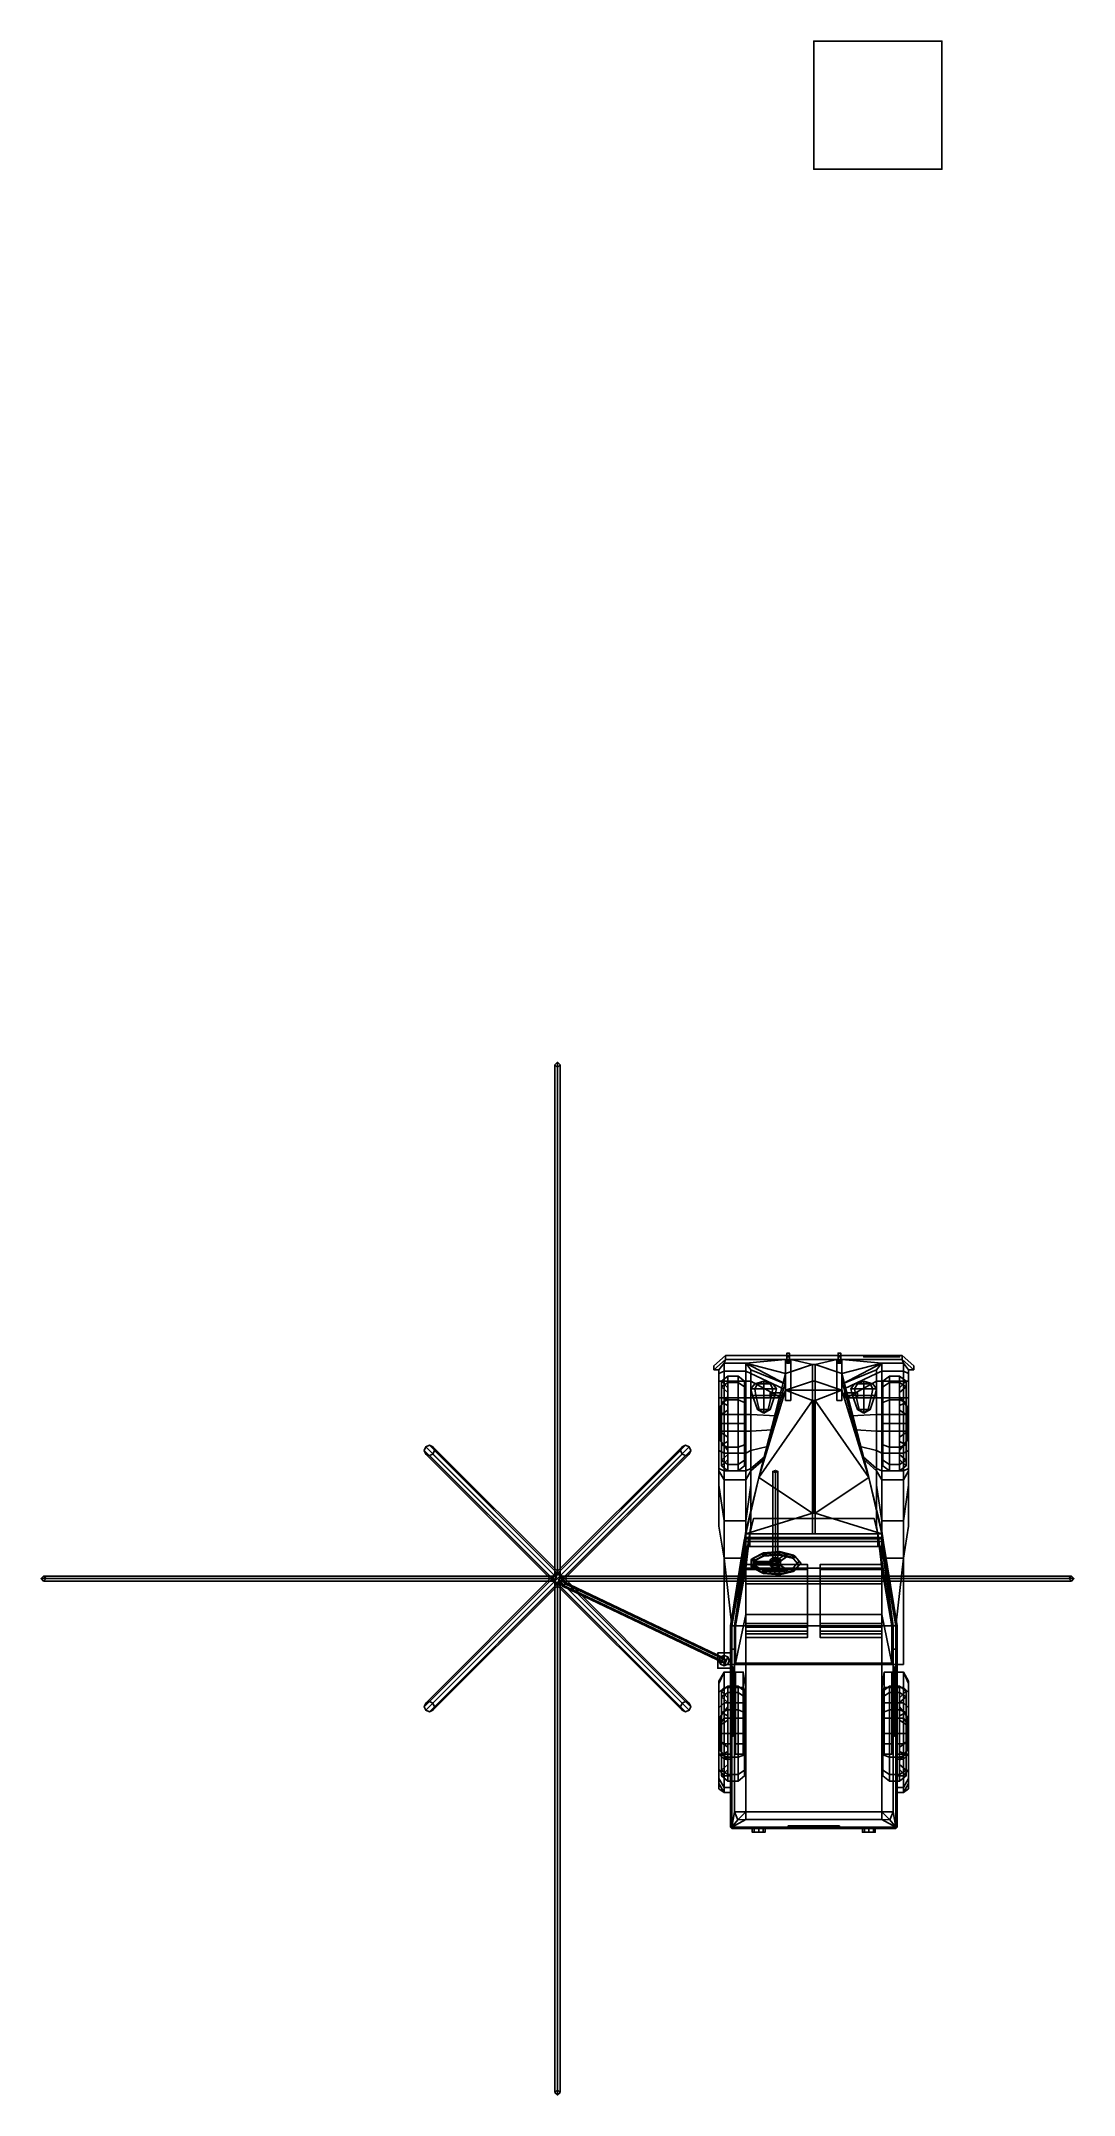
# Model space of a CAD drawing. Header units: millimetres. Extents: x -6 to 2, y -4 to 12.
import ezdxf

# ---------------------------------------------------------------- set-up
doc = ezdxf.new("R2010")
doc.units = ezdxf.units.MM
for name, color, linetype in [('antenna', 5, 'Continuous'), ('fenders', 1, 'Continuous'), ('internals', 3, 'Continuous'), ('seats', 3, 'Continuous'), ('wheels', 2, 'Continuous')]:
    doc.layers.add(name, color=color, linetype=linetype)

msp = doc.modelspace()

# ---------------------------------------------------------------- linework, layer by layer
for points in [[(1, 12, 1), (1, 12), (0, 12), (0, 12, 1)], [(1, 12), (1, 11), (0, 11), (0, 12)], [(0, 12), (0, 11), (0, 11, 1), (0, 12, 1)], [(0, 12, 1), (0, 11, 1), (1, 11, 1), (1, 12, 1)], [(1, 11, 1), (1, 11), (1, 12), (1, 12, 1)], [(0, 11, 1), (0, 11), (1, 11), (1, 11, 1)], [(-0.78, 1.66, 0.45), (-0.78, 1.63, 0.45), (-0.69, 1.71, 0.45), (-0.69, 1.74, 0.45)], [(-0.69, 1.74, 0.45), (-0.69, 1.74, 0.37), (-0.78, 1.66, 0.37), (-0.78, 1.66, 0.45)], [(-0.69, 1.74, 0.37), (-0.69, 1.71, 0.37), (-0.78, 1.63, 0.37), (-0.78, 1.66, 0.37)], [(-0.78, 1.63, 0.45), (-0.78, 1.63, 0.37), (-0.69, 1.71, 0.37), (-0.69, 1.71, 0.45)], [(-0.78, 1.66, 0.37), (-0.78, 1.63, 0.37), (-0.78, 1.63, 0.45), (-0.78, 1.66, 0.45)], [(0.69, 1.74, 0.45), (0.69, 1.74, 0.37), (-0.69, 1.74, 0.37), (-0.69, 1.74, 0.45)], [(0.69, 1.74, 0.37), (0.69, 1.71, 0.37), (-0.69, 1.71, 0.37), (-0.69, 1.74, 0.37)], [(-0.69, 1.74, 0.45), (-0.69, 1.71, 0.45), (0.69, 1.71, 0.45), (0.69, 1.74, 0.45)], [(-0.69, 1.71, 0.45), (-0.69, 1.71, 0.37), (0.69, 1.71, 0.37), (0.69, 1.71, 0.45)], [(-0.22, 1.71, 0.45), (-0.22, 1.39, 0.45), (-0.18, 1.39, 0.45), (-0.18, 1.71, 0.45)], [(-0.18, 1.71, 0.37), (-0.18, 1.39, 0.37), (-0.22, 1.39, 0.37), (-0.22, 1.71, 0.37)], [(-0.22, 1.71, 0.37), (-0.22, 1.39, 0.37), (-0.22, 1.39, 0.45), (-0.22, 1.71, 0.45)], [(-0.01, 1.54, 0.99), (-0.01, 1.67, 0.45), (-0.22, 1.6, 0.45), (-0.22, 1.47, 0.99)], [(-0.19, 1.71, 0.5), (-0.19, 1.76, 0.47), (-0.21, 1.76, 0.47), (-0.21, 1.71, 0.5)], [(-0.21, 1.76, 0.47), (-0.21, 1.73, 0.47), (-0.21, 1.7, 0.49), (-0.21, 1.71, 0.5)], [(-0.21, 1.76, 0.46), (-0.21, 1.73, 0.46), (-0.21, 1.73, 0.47), (-0.21, 1.76, 0.47)], [(-0.19, 1.76, 0.47), (-0.19, 1.76, 0.46), (-0.21, 1.76, 0.46), (-0.21, 1.76, 0.47)], [(-0.19, 1.76, 0.46), (-0.19, 1.74, 0.45), (-0.21, 1.74, 0.45), (-0.21, 1.76, 0.46)], [(-0.21, 1.74, 0.45), (-0.21, 1.71, 0.45), (-0.21, 1.73, 0.46), (-0.21, 1.76, 0.46)], [(-0.21, 1.7, 0.49), (-0.21, 1.73, 0.47), (-0.19, 1.73, 0.47), (-0.19, 1.7, 0.49)], [(-0.21, 1.73, 0.47), (-0.21, 1.73, 0.46), (-0.19, 1.73, 0.46), (-0.19, 1.73, 0.47)], [(-0.21, 1.73, 0.46), (-0.21, 1.71, 0.45), (-0.19, 1.71, 0.45), (-0.19, 1.73, 0.46)], [(-0.19, 1.69, 0.5), (-0.19, 1.71, 0.5), (-0.21, 1.71, 0.5), (-0.21, 1.69, 0.5)], [(-0.21, 1.71, 0.5), (-0.21, 1.7, 0.49), (-0.21, 1.68, 0.49), (-0.21, 1.69, 0.5)], [(-0.21, 1.68, 0.49), (-0.21, 1.7, 0.49), (-0.19, 1.7, 0.49), (-0.19, 1.68, 0.49)], [(-0.21, 1.69, 0.5), (-0.21, 1.68, 0.49), (-0.19, 1.68, 0.49), (-0.19, 1.69, 0.5)], [(-0.19, 1.7, 0.49), (-0.19, 1.73, 0.47), (-0.19, 1.76, 0.47), (-0.19, 1.71, 0.5)], [(-0.19, 1.73, 0.47), (-0.19, 1.73, 0.46), (-0.19, 1.76, 0.46), (-0.19, 1.76, 0.47)], [(-0.19, 1.73, 0.46), (-0.19, 1.71, 0.45), (-0.19, 1.74, 0.45), (-0.19, 1.76, 0.46)], [(-0.19, 1.68, 0.49), (-0.19, 1.7, 0.49), (-0.19, 1.71, 0.5), (-0.19, 1.69, 0.5)], [(-0.18, 1.39, 0.45), (-0.18, 1.39, 0.37), (-0.18, 1.71, 0.37), (-0.18, 1.71, 0.45)], [(0.01, 1.54, 0.99), (0.01, 1.67, 0.45), (-0.01, 1.67, 0.45), (-0.01, 1.54, 0.99)], [(0.22, 1.6, 0.45), (0.01, 1.67, 0.45), (0.01, 1.54, 0.99), (0.22, 1.47, 0.99)], [(0.18, 1.71, 0.37), (0.18, 1.39, 0.37), (0.18, 1.39, 0.45), (0.18, 1.71, 0.45)], [(0.22, 1.71, 0.37), (0.22, 1.39, 0.37), (0.18, 1.39, 0.37), (0.18, 1.71, 0.37)], [(0.18, 1.71, 0.45), (0.18, 1.39, 0.45), (0.22, 1.39, 0.45), (0.22, 1.71, 0.45)], [(0.21, 1.76, 0.46), (0.21, 1.74, 0.45), (0.19, 1.74, 0.45), (0.19, 1.76, 0.46)], [(0.19, 1.74, 0.45), (0.19, 1.71, 0.45), (0.19, 1.73, 0.46), (0.19, 1.76, 0.46)], [(0.19, 1.76, 0.46), (0.19, 1.73, 0.46), (0.19, 1.73, 0.47), (0.19, 1.76, 0.47)], [(0.21, 1.76, 0.47), (0.21, 1.76, 0.46), (0.19, 1.76, 0.46), (0.19, 1.76, 0.47)], [(0.21, 1.71, 0.5), (0.21, 1.76, 0.47), (0.19, 1.76, 0.47), (0.19, 1.71, 0.5)], [(0.19, 1.76, 0.47), (0.19, 1.73, 0.47), (0.19, 1.7, 0.49), (0.19, 1.71, 0.5)], [(0.19, 1.73, 0.46), (0.19, 1.71, 0.45), (0.21, 1.71, 0.45), (0.21, 1.73, 0.46)], [(0.19, 1.73, 0.47), (0.19, 1.73, 0.46), (0.21, 1.73, 0.46), (0.21, 1.73, 0.47)], [(0.19, 1.7, 0.49), (0.19, 1.73, 0.47), (0.21, 1.73, 0.47), (0.21, 1.7, 0.49)], [(0.19, 1.71, 0.5), (0.19, 1.7, 0.49), (0.19, 1.68, 0.49), (0.19, 1.69, 0.5)], [(0.21, 1.69, 0.5), (0.21, 1.71, 0.5), (0.19, 1.71, 0.5), (0.19, 1.69, 0.5)], [(0.19, 1.68, 0.49), (0.19, 1.7, 0.49), (0.21, 1.7, 0.49), (0.21, 1.68, 0.49)], [(0.19, 1.69, 0.5), (0.19, 1.68, 0.49), (0.21, 1.68, 0.49), (0.21, 1.69, 0.5)], [(0.21, 1.73, 0.46), (0.21, 1.71, 0.45), (0.21, 1.74, 0.45), (0.21, 1.76, 0.46)], [(0.21, 1.73, 0.47), (0.21, 1.73, 0.46), (0.21, 1.76, 0.46), (0.21, 1.76, 0.47)], [(0.21, 1.7, 0.49), (0.21, 1.73, 0.47), (0.21, 1.76, 0.47), (0.21, 1.71, 0.5)], [(0.21, 1.68, 0.49), (0.21, 1.7, 0.49), (0.21, 1.71, 0.5), (0.21, 1.69, 0.5)], [(0.22, 1.39, 0.45), (0.22, 1.39, 0.37), (0.22, 1.71, 0.37), (0.22, 1.71, 0.45)], [(0.67, 1.74, 0.52), (0.67, 1.74, 0.45), (0.39, 1.74, 0.45), (0.39, 1.74, 0.52)], [(0.39, 1.74, 0.52), (0.39, 1.74, 0.45), (0.39, 1.73, 0.45), (0.39, 1.73, 0.52)], [(0.39, 1.73, 0.52), (0.67, 1.73, 0.52), (0.67, 1.74, 0.52), (0.39, 1.74, 0.52)], [(0.39, 1.73, 0.45), (0.67, 1.73, 0.45), (0.67, 1.73, 0.52), (0.39, 1.73, 0.52)], [(0.67, 1.73, 0.52), (0.67, 1.73, 0.45), (0.67, 1.74, 0.45), (0.67, 1.74, 0.52)], [(0.69, 1.74, 0.37), (0.69, 1.74, 0.45), (0.78, 1.66, 0.45), (0.78, 1.66, 0.37)], [(0.69, 1.74, 0.45), (0.69, 1.71, 0.45), (0.78, 1.63, 0.45), (0.78, 1.66, 0.45)], [(0.78, 1.66, 0.37), (0.78, 1.63, 0.37), (0.69, 1.71, 0.37), (0.69, 1.74, 0.37)], [(0.78, 1.63, 0.37), (0.78, 1.63, 0.45), (0.69, 1.71, 0.45), (0.69, 1.71, 0.37)], [(0.78, 1.66, 0.45), (0.78, 1.63, 0.45), (0.78, 1.63, 0.37), (0.78, 1.66, 0.37)], [(-0.461, 1.52, 0.94), (-0.49, 1.48, 0.94), (-0.461, 1.48, 1.011), (-0.44, 1.52, 0.99)], [(-0.44, 1.52, 0.89), (-0.461, 1.48, 0.869), (-0.49, 1.48, 0.94), (-0.461, 1.52, 0.94)], [(-0.477, 1.43, 0.94), (-0.49, 1.48, 0.94), (-0.461, 1.48, 0.869), (-0.451, 1.43, 0.879)], [(-0.451, 1.43, 1.001), (-0.461, 1.48, 1.011), (-0.49, 1.48, 0.94), (-0.477, 1.43, 0.94)], [(-0.39, 1.54, 0.94), (-0.461, 1.52, 0.94), (-0.44, 1.52, 0.99), (-0.39, 1.54, 0.94)], [(-0.39, 1.54, 0.94), (-0.44, 1.52, 0.89), (-0.461, 1.52, 0.94), (-0.39, 1.54, 0.94)], [(-0.44, 1.52, 0.99), (-0.461, 1.48, 1.011), (-0.39, 1.48, 1.04), (-0.39, 1.52, 1.011)], [(-0.39, 1.52, 0.869), (-0.39, 1.48, 0.84), (-0.461, 1.48, 0.869), (-0.44, 1.52, 0.89)], [(-0.451, 1.43, 0.879), (-0.461, 1.48, 0.869), (-0.39, 1.48, 0.84), (-0.39, 1.43, 0.853)], [(-0.39, 1.43, 1.027), (-0.39, 1.48, 1.04), (-0.461, 1.48, 1.011), (-0.451, 1.43, 1.001)], [(-0.39, 1.54, 0.94), (-0.44, 1.52, 0.99), (-0.39, 1.52, 1.011), (-0.39, 1.54, 0.94)], [(-0.39, 1.54, 0.94), (-0.39, 1.52, 0.869), (-0.44, 1.52, 0.89), (-0.39, 1.54, 0.94)], [(-0.22, 1.6, 0.45), (-0.43, 0.79, 0.45), (-0.43, 0.79, 1.06), (-0.22, 1.47, 0.99)], [(-0.39, 1.54, 0.94), (-0.39, 1.52, 1.011), (-0.34, 1.52, 0.99), (-0.39, 1.54, 0.94)], [(-0.39, 1.54, 0.94), (-0.34, 1.52, 0.99), (-0.319, 1.52, 0.94), (-0.39, 1.54, 0.94)], [(-0.39, 1.54, 0.94), (-0.319, 1.52, 0.94), (-0.34, 1.52, 0.89), (-0.39, 1.54, 0.94)], [(-0.39, 1.54, 0.94), (-0.34, 1.52, 0.89), (-0.39, 1.52, 0.869), (-0.39, 1.54, 0.94)], [(-0.39, 1.52, 1.011), (-0.39, 1.48, 1.04), (-0.319, 1.48, 1.011), (-0.34, 1.52, 0.99)], [(-0.34, 1.52, 0.89), (-0.319, 1.48, 0.869), (-0.39, 1.48, 0.84), (-0.39, 1.52, 0.869)], [(-0.39, 1.43, 0.853), (-0.39, 1.48, 0.84), (-0.319, 1.48, 0.869), (-0.329, 1.43, 0.879)], [(-0.329, 1.43, 1.001), (-0.319, 1.48, 1.011), (-0.39, 1.48, 1.04), (-0.39, 1.43, 1.027)], [(-0.34, 1.52, 0.99), (-0.319, 1.48, 1.011), (-0.29, 1.48, 0.94), (-0.319, 1.52, 0.94)], [(-0.319, 1.52, 0.94), (-0.29, 1.48, 0.94), (-0.319, 1.48, 0.869), (-0.34, 1.52, 0.89)], [(-0.24, 1.43, 0.91), (-0.24, 1.45, 0.89), (-0.34, 1.45, 0.89), (-0.34, 1.43, 0.91)], [(-0.24, 1.45, 0.89), (-0.24, 1.43, 0.87), (-0.34, 1.43, 0.87), (-0.34, 1.45, 0.89)], [(-0.329, 1.43, 0.879), (-0.319, 1.48, 0.869), (-0.29, 1.48, 0.94), (-0.303, 1.43, 0.94)], [(-0.303, 1.43, 0.94), (-0.29, 1.48, 0.94), (-0.319, 1.48, 1.011), (-0.329, 1.43, 1.001)], [(-0.01, 1.47, 1.06), (-0.01, 1.54, 0.99), (-0.22, 1.47, 0.99)], [(-0.01, 1.39, 1.06), (-0.01, 1.47, 1.06), (-0.22, 1.47, 0.99)], [(0.01, 1.47, 1.06), (0.01, 1.54, 0.99), (-0.01, 1.54, 0.99), (-0.01, 1.47, 1.06)], [(0.01, 1.39, 1.06), (0.01, 1.47, 1.06), (-0.01, 1.47, 1.06), (-0.01, 1.39, 1.06)], [(0.22, 1.47, 0.99), (0.22, 1.47, 0.99), (0.01, 1.54, 0.99), (0.01, 1.47, 1.06)], [(0.22, 1.47, 0.99), (0.22, 1.47, 0.99), (0.01, 1.47, 1.06), (0.01, 1.39, 1.06)], [(0.43, 0.79, 1.06), (0.43, 0.79, 1.06), (0.22, 1.47, 0.99), (0.01, 1.39, 1.06)], [(0.43, 0.79, 1.06), (0.43, 0.79, 0.45), (0.22, 1.6, 0.45), (0.22, 1.47, 0.99)], [(0.34, 1.43, 0.91), (0.34, 1.45, 0.89), (0.24, 1.45, 0.89), (0.24, 1.43, 0.91)], [(0.34, 1.45, 0.89), (0.34, 1.43, 0.87), (0.24, 1.43, 0.87), (0.24, 1.45, 0.89)], [(0.319, 1.52, 0.94), (0.29, 1.48, 0.94), (0.319, 1.48, 1.011), (0.34, 1.52, 0.99)], [(0.34, 1.52, 0.89), (0.319, 1.48, 0.869), (0.29, 1.48, 0.94), (0.319, 1.52, 0.94)], [(0.303, 1.43, 0.94), (0.29, 1.48, 0.94), (0.319, 1.48, 0.869), (0.329, 1.43, 0.879)], [(0.329, 1.43, 1.001), (0.319, 1.48, 1.011), (0.29, 1.48, 0.94), (0.303, 1.43, 0.94)], [(0.39, 1.54, 0.94), (0.319, 1.52, 0.94), (0.34, 1.52, 0.99), (0.39, 1.54, 0.94)], [(0.39, 1.54, 0.94), (0.34, 1.52, 0.89), (0.319, 1.52, 0.94), (0.39, 1.54, 0.94)], [(0.34, 1.52, 0.99), (0.319, 1.48, 1.011), (0.39, 1.48, 1.04), (0.39, 1.52, 1.011)], [(0.39, 1.52, 0.869), (0.39, 1.48, 0.84), (0.319, 1.48, 0.869), (0.34, 1.52, 0.89)], [(0.329, 1.43, 0.879), (0.319, 1.48, 0.869), (0.39, 1.48, 0.84), (0.39, 1.43, 0.853)], [(0.39, 1.43, 1.027), (0.39, 1.48, 1.04), (0.319, 1.48, 1.011), (0.329, 1.43, 1.001)], [(0.39, 1.54, 0.94), (0.34, 1.52, 0.99), (0.39, 1.52, 1.011), (0.39, 1.54, 0.94)], [(0.39, 1.54, 0.94), (0.39, 1.52, 0.869), (0.34, 1.52, 0.89), (0.39, 1.54, 0.94)], [(0.39, 1.54, 0.94), (0.39, 1.52, 1.011), (0.44, 1.52, 0.99), (0.39, 1.54, 0.94)], [(0.39, 1.54, 0.94), (0.44, 1.52, 0.99), (0.461, 1.52, 0.94), (0.39, 1.54, 0.94)], [(0.39, 1.54, 0.94), (0.461, 1.52, 0.94), (0.44, 1.52, 0.89), (0.39, 1.54, 0.94)], [(0.39, 1.54, 0.94), (0.44, 1.52, 0.89), (0.39, 1.52, 0.869), (0.39, 1.54, 0.94)], [(0.39, 1.52, 1.011), (0.39, 1.48, 1.04), (0.461, 1.48, 1.011), (0.44, 1.52, 0.99)], [(0.44, 1.52, 0.89), (0.461, 1.48, 0.869), (0.39, 1.48, 0.84), (0.39, 1.52, 0.869)], [(0.39, 1.43, 0.853), (0.39, 1.48, 0.84), (0.461, 1.48, 0.869), (0.451, 1.43, 0.879)], [(0.451, 1.43, 1.001), (0.461, 1.48, 1.011), (0.39, 1.48, 1.04), (0.39, 1.43, 1.027)], [(0.44, 1.52, 0.99), (0.461, 1.48, 1.011), (0.49, 1.48, 0.94), (0.461, 1.52, 0.94)], [(0.461, 1.52, 0.94), (0.49, 1.48, 0.94), (0.461, 1.48, 0.869), (0.44, 1.52, 0.89)], [(0.451, 1.43, 0.879), (0.461, 1.48, 0.869), (0.49, 1.48, 0.94), (0.477, 1.43, 0.94)], [(0.477, 1.43, 0.94), (0.49, 1.48, 0.94), (0.461, 1.48, 1.011), (0.451, 1.43, 1.001)], [(-0.44, 1.32, 0.94), (-0.477, 1.43, 0.94), (-0.451, 1.43, 0.879), (-0.425, 1.32, 0.905)], [(-0.425, 1.32, 0.975), (-0.451, 1.43, 1.001), (-0.477, 1.43, 0.94), (-0.44, 1.32, 0.94)], [(-0.425, 1.32, 0.905), (-0.451, 1.43, 0.879), (-0.39, 1.43, 0.853), (-0.39, 1.32, 0.89)], [(-0.39, 1.32, 0.99), (-0.39, 1.43, 1.027), (-0.451, 1.43, 1.001), (-0.425, 1.32, 0.975)], [(-0.39, 1.29, 0.94), (-0.44, 1.32, 0.94), (-0.425, 1.32, 0.905), (-0.39, 1.29, 0.94)], [(-0.39, 1.29, 0.94), (-0.425, 1.32, 0.975), (-0.44, 1.32, 0.94), (-0.39, 1.29, 0.94)], [(-0.43, 0.79, 1.06), (-0.43, 0.79, 1.06), (-0.01, 0.51, 1.17), (-0.01, 1.39, 1.06)], [(-0.39, 1.29, 0.94), (-0.425, 1.32, 0.905), (-0.39, 1.32, 0.89), (-0.39, 1.29, 0.94)], [(-0.39, 1.29, 0.94), (-0.39, 1.32, 0.99), (-0.425, 1.32, 0.975), (-0.39, 1.29, 0.94)], [(-0.39, 1.32, 0.89), (-0.39, 1.43, 0.853), (-0.329, 1.43, 0.879), (-0.355, 1.32, 0.905)], [(-0.355, 1.32, 0.975), (-0.329, 1.43, 1.001), (-0.39, 1.43, 1.027), (-0.39, 1.32, 0.99)], [(-0.39, 1.29, 0.94), (-0.39, 1.32, 0.89), (-0.355, 1.32, 0.905), (-0.39, 1.29, 0.94)], [(-0.39, 1.29, 0.94), (-0.355, 1.32, 0.905), (-0.34, 1.32, 0.94), (-0.39, 1.29, 0.94)], [(-0.39, 1.29, 0.94), (-0.34, 1.32, 0.94), (-0.355, 1.32, 0.975), (-0.39, 1.29, 0.94)], [(-0.39, 1.29, 0.94), (-0.355, 1.32, 0.975), (-0.39, 1.32, 0.99), (-0.39, 1.29, 0.94)], [(-0.355, 1.32, 0.905), (-0.329, 1.43, 0.879), (-0.303, 1.43, 0.94), (-0.34, 1.32, 0.94)], [(-0.34, 1.32, 0.94), (-0.303, 1.43, 0.94), (-0.329, 1.43, 1.001), (-0.355, 1.32, 0.975)], [(-0.24, 1.41, 0.89), (-0.24, 1.43, 0.91), (-0.34, 1.43, 0.91), (-0.34, 1.41, 0.89)], [(-0.24, 1.43, 0.87), (-0.24, 1.41, 0.89), (-0.34, 1.41, 0.89), (-0.34, 1.43, 0.87)], [(-0.01, 1.39, 1.06), (-0.01, 0.51, 1.17), (-0.01, 0.51, 1.18), (-0.01, 1.39, 1.07)], [(0.01, 1.39, 1.07), (0.01, 1.39, 1.06), (-0.01, 1.39, 1.06), (-0.01, 1.39, 1.07)], [(-0.007, 1.39, 1.077), (-0.01, 1.39, 1.07), (-0.01, 0.51, 1.18), (-0.007, 0.51, 1.187)], [(0.007, 1.39, 1.077), (0.01, 1.39, 1.07), (-0.01, 1.39, 1.07), (-0.007, 1.39, 1.077)], [(0, 1.39, 1.08), (-0.007, 1.39, 1.077), (-0.007, 0.51, 1.187), (0, 0.51, 1.19)], [(0, 1.39, 1.08), (0.007, 1.39, 1.077), (-0.007, 1.39, 1.077), (0, 1.39, 1.08)], [(0.007, 1.39, 1.077), (0, 1.39, 1.08), (0, 0.51, 1.19), (0.007, 0.51, 1.187)], [(0.01, 1.39, 1.07), (0.007, 1.39, 1.077), (0.007, 0.51, 1.187), (0.01, 0.51, 1.18)], [(0.01, 0.51, 1.18), (0.01, 0.51, 1.17), (0.01, 1.39, 1.06), (0.01, 1.39, 1.07)], [(0.01, 0.51, 1.17), (0.01, 0.51, 1.17), (0.43, 0.79, 1.06), (0.01, 1.39, 1.06)], [(0.34, 1.41, 0.89), (0.34, 1.43, 0.91), (0.24, 1.43, 0.91), (0.24, 1.41, 0.89)], [(0.34, 1.43, 0.87), (0.34, 1.41, 0.89), (0.24, 1.41, 0.89), (0.24, 1.43, 0.87)], [(0.34, 1.32, 0.94), (0.303, 1.43, 0.94), (0.329, 1.43, 0.879), (0.355, 1.32, 0.905)], [(0.355, 1.32, 0.975), (0.329, 1.43, 1.001), (0.303, 1.43, 0.94), (0.34, 1.32, 0.94)], [(0.355, 1.32, 0.905), (0.329, 1.43, 0.879), (0.39, 1.43, 0.853), (0.39, 1.32, 0.89)], [(0.39, 1.32, 0.99), (0.39, 1.43, 1.027), (0.329, 1.43, 1.001), (0.355, 1.32, 0.975)], [(0.39, 1.29, 0.94), (0.34, 1.32, 0.94), (0.355, 1.32, 0.905), (0.39, 1.29, 0.94)], [(0.39, 1.29, 0.94), (0.355, 1.32, 0.975), (0.34, 1.32, 0.94), (0.39, 1.29, 0.94)], [(0.39, 1.29, 0.94), (0.355, 1.32, 0.905), (0.39, 1.32, 0.89), (0.39, 1.29, 0.94)], [(0.39, 1.29, 0.94), (0.39, 1.32, 0.99), (0.355, 1.32, 0.975), (0.39, 1.29, 0.94)], [(0.39, 1.32, 0.89), (0.39, 1.43, 0.853), (0.451, 1.43, 0.879), (0.425, 1.32, 0.905)], [(0.425, 1.32, 0.975), (0.451, 1.43, 1.001), (0.39, 1.43, 1.027), (0.39, 1.32, 0.99)], [(0.39, 1.29, 0.94), (0.39, 1.32, 0.89), (0.425, 1.32, 0.905), (0.39, 1.29, 0.94)], [(0.39, 1.29, 0.94), (0.425, 1.32, 0.905), (0.44, 1.32, 0.94), (0.39, 1.29, 0.94)], [(0.39, 1.29, 0.94), (0.44, 1.32, 0.94), (0.425, 1.32, 0.975), (0.39, 1.29, 0.94)], [(0.39, 1.29, 0.94), (0.425, 1.32, 0.975), (0.39, 1.32, 0.99), (0.39, 1.29, 0.94)], [(0.425, 1.32, 0.905), (0.451, 1.43, 0.879), (0.477, 1.43, 0.94), (0.44, 1.32, 0.94)], [(0.44, 1.32, 0.94), (0.477, 1.43, 0.94), (0.451, 1.43, 1.001), (0.425, 1.32, 0.975)], [(-0.3, 0.844, 0.804), (-0.32, 0.836, 0.786), (-0.32, 0.147, 1.107), (-0.3, 0.156, 1.125)], [(-0.32, 0.836, 0.786), (-0.3, 0.828, 0.768), (-0.3, 0.139, 1.089), (-0.32, 0.147, 1.107)], [(-0.28, 0.836, 0.786), (-0.3, 0.844, 0.804), (-0.3, 0.156, 1.125), (-0.28, 0.147, 1.107)], [(-0.3, 0.828, 0.768), (-0.28, 0.836, 0.786), (-0.28, 0.147, 1.107), (-0.3, 0.139, 1.089)], [(-0.43, 0.79, 1.06), (-0.43, 0.79, 0.33), (-0.53, 0.37, 0.33), (-0.53, 0.35, 0.49)], [(-0.43, 0.79, 1.06), (-0.43, 0.79, 1.06), (-0.53, 0.35, 0.49), (-0.53, 0.35, 1.11)], [(-0.53, 0.35, 1.11), (-0.53, 0.35, 1.11), (-0.01, 0.51, 1.17), (-0.43, 0.79, 1.06)], [(0.01, 0.51, 1.17), (0.01, 0.51, 1.17), (0.53, 0.35, 1.11), (0.43, 0.79, 1.06)], [(0.53, 0.37, 0.33), (0.43, 0.79, 0.33), (0.43, 0.79, 1.06), (0.53, 0.35, 0.49)], [(0.53, 0.35, 0.49), (0.43, 0.79, 1.06), (0.43, 0.79, 1.06), (0.53, 0.35, 1.11)], [(-0.53, 0.35, 1.11), (-0.53, 0.35, 1.11), (-0.01, 0.35, 1.19), (-0.01, 0.51, 1.17)], [(-0.01, 0.51, 1.18), (-0.01, 0.51, 1.17), (0.01, 0.51, 1.17), (0.01, 0.51, 1.18)], [(-0.01, 0.51, 1.17), (-0.01, 0.35, 1.19), (0.01, 0.35, 1.19), (0.01, 0.51, 1.17)], [(-0.007, 0.51, 1.187), (-0.01, 0.51, 1.18), (0.01, 0.51, 1.18), (0.007, 0.51, 1.187)], [(0, 0.51, 1.19), (-0.007, 0.51, 1.187), (0.007, 0.51, 1.187), (0, 0.51, 1.19)], [(0.01, 0.35, 1.19), (0.01, 0.35, 1.19), (0.53, 0.35, 1.11), (0.01, 0.51, 1.17)], [(-0.53, 0.37, 0.33), (-0.64, -0.37, 0.33), (-0.64, -0.37, 0.49), (-0.53, 0.35, 0.49)], [(-0.53, 0.35, 0.49), (-0.64, -0.37, 0.49), (-0.64, -0.37, 1.08), (-0.53, 0.35, 1.08)], [(-0.53, 0.35, 1.08), (-0.536, 0.31, 1.08), (-0.536, 0.31, 1.23), (-0.53, 0.35, 1.23)], [(-0.53, 0.35, 1.23), (-0.536, 0.31, 1.23), (-0.53, 0.25, 1.54), (-0.53, 0.29, 1.54)], [(0.53, 0.35, 1.23), (0.01, 0.35, 1.19), (-0.01, 0.35, 1.19), (-0.53, 0.35, 1.23)], [(-0.01, 0.35, 1.19), (-0.53, 0.35, 1.11), (-0.53, 0.35, 1.23), (-0.01, 0.35, 1.19)], [(-0.5, 0.29, 1.54), (-0.5, 0.35, 1.23), (-0.53, 0.35, 1.23), (-0.53, 0.29, 1.54)], [(-0.5, 0.35, 1.23), (-0.5, 0.31, 1.23), (0.5, 0.31, 1.23), (0.5, 0.35, 1.23)], [(-0.5, 0.25, 1.54), (-0.5, 0.31, 1.23), (-0.5, 0.35, 1.23), (-0.5, 0.29, 1.54)], [(0.53, 0.35, 1.23), (0.53, 0.35, 1.11), (0.01, 0.35, 1.19)], [(0.5, 0.35, 1.23), (0.5, 0.31, 1.23), (0.5, 0.25, 1.54), (0.5, 0.29, 1.54)], [(0.53, 0.29, 1.54), (0.53, 0.35, 1.23), (0.5, 0.35, 1.23), (0.5, 0.29, 1.54)], [(0.64, -0.37, 0.49), (0.64, -0.37, 0.33), (0.53, 0.37, 0.33), (0.53, 0.35, 0.49)], [(0.64, -0.37, 1.08), (0.64, -0.37, 0.49), (0.53, 0.35, 0.49), (0.53, 0.35, 1.08)], [(0.536, 0.31, 1.23), (0.536, 0.31, 1.08), (0.53, 0.35, 1.08), (0.53, 0.35, 1.23)], [(0.53, 0.25, 1.54), (0.536, 0.31, 1.23), (0.53, 0.35, 1.23), (0.53, 0.29, 1.54)], [(-0.64, -0.37, 1.56), (-0.65, -0.37, 1.57), (-0.55, 0.25, 1.57), (-0.54, 0.25, 1.56)], [(-0.65, -0.37, 1.57), (-0.64, -0.37, 1.58), (-0.54, 0.25, 1.58), (-0.55, 0.25, 1.57)], [(-0.64, -0.37, 1.54), (-0.64, -0.37, 1.56), (-0.53, 0.25, 1.56), (-0.53, 0.25, 1.54)], [(-0.64, -0.37, 1.58), (-0.62, -0.37, 1.63), (-0.53, 0.25, 1.61), (-0.54, 0.25, 1.58)], [(-0.62, -0.37, 1.63), (-0.53, -0.37, 1.68), (-0.53, -0.04, 1.66), (-0.53, 0.25, 1.61)], [(-0.54, 0.25, 1.56), (-0.55, 0.25, 1.57), (-0.54, 0.31, 1.57), (-0.53, 0.31, 1.56)], [(-0.55, 0.25, 1.57), (-0.54, 0.25, 1.58), (-0.53, 0.31, 1.58), (-0.54, 0.31, 1.57)], [(-0.54, 0.31, 1.57), (-0.53, 0.31, 1.58), (-0.53, 0.31, 1.58), (-0.53, 0.32, 1.57)], [(-0.53, 0.31, 1.56), (-0.54, 0.31, 1.57), (-0.53, 0.32, 1.57), (-0.53, 0.31, 1.56)], [(-0.54, 0.25, 1.58), (-0.53, 0.25, 1.61), (-0.53, 0.25, 1.61), (-0.53, 0.31, 1.58)], [(-0.53, 0.25, 1.54), (-0.536, 0.31, 1.23), (-0.5, 0.31, 1.23), (-0.5, 0.25, 1.54)], [(-0.53, 0.31, 1.56), (-0.53, 0.32, 1.57), (0.53, 0.32, 1.57), (0.53, 0.31, 1.56)], [(-0.53, 0.32, 1.57), (-0.53, 0.31, 1.58), (0.53, 0.31, 1.58), (0.53, 0.32, 1.57)], [(-0.53, 0.25, 1.54), (-0.53, 0.25, 1.56), (-0.53, 0.31, 1.56), (-0.53, 0.29, 1.54)], [(-0.53, 0.29, 1.54), (-0.53, 0.31, 1.56), (0.53, 0.31, 1.56), (0.53, 0.29, 1.54)], [(-0.53, 0.31, 1.58), (-0.53, 0.25, 1.61), (0.53, 0.25, 1.61), (0.53, 0.31, 1.58)], [(-0.53, 0.25, 1.61), (-0.53, -0.04, 1.66), (0.53, -0.04, 1.66), (0.53, 0.25, 1.61)], [(0.5, 0.29, 1.54), (0.5, 0.25, 1.54), (-0.5, 0.25, 1.54), (-0.5, 0.29, 1.54)], [(-0.474, 0.16, 1.171), (-0.488, 0.149, 1.182), (-0.4, 0.193, 1.277), (-0.393, 0.201, 1.259)], [(-0.488, 0.149, 1.182), (-0.474, 0.133, 1.184), (-0.393, 0.174, 1.272), (-0.4, 0.193, 1.277)], [(-0.474, 0.107, 1.056), (-0.488, 0.091, 1.058), (-0.488, 0.149, 1.182), (-0.474, 0.16, 1.171)], [(-0.46, 0.145, 1.173), (-0.474, 0.16, 1.171), (-0.393, 0.201, 1.259), (-0.385, 0.182, 1.253)], [(-0.474, 0.133, 1.184), (-0.46, 0.145, 1.173), (-0.385, 0.182, 1.253), (-0.393, 0.174, 1.272)], [(-0.46, 0.095, 1.067), (-0.474, 0.107, 1.056), (-0.474, 0.16, 1.171), (-0.46, 0.145, 1.173)], [(-0.393, 0.201, 1.259), (-0.4, 0.193, 1.277), (-0.265, 0.203, 1.299), (-0.268, 0.211, 1.279)], [(-0.4, 0.193, 1.277), (-0.393, 0.174, 1.272), (-0.268, 0.183, 1.291), (-0.265, 0.203, 1.299)], [(-0.385, 0.182, 1.253), (-0.393, 0.201, 1.259), (-0.268, 0.211, 1.279), (-0.27, 0.191, 1.272)], [(-0.393, 0.174, 1.272), (-0.385, 0.182, 1.253), (-0.27, 0.191, 1.272), (-0.268, 0.183, 1.291)], [(-0.32, 0.162, 1.139), (-0.34, 0.147, 1.107), (-0.34, 0.102, 1.128), (-0.32, 0.117, 1.16)], [(-0.28, 0.162, 1.139), (-0.32, 0.162, 1.139), (-0.32, 0.117, 1.16), (-0.28, 0.117, 1.16)], [(-0.28, 0.148, 1.145), (-0.298, 0.134, 1.15), (-0.233, 0.182, 1.252), (-0.213, 0.197, 1.25)], [(-0.298, 0.134, 1.15), (-0.28, 0.121, 1.158), (-0.213, 0.17, 1.263), (-0.233, 0.182, 1.252)], [(-0.272, 0.128, 1.137), (-0.28, 0.148, 1.145), (-0.213, 0.197, 1.25), (-0.207, 0.175, 1.239)], [(-0.28, 0.121, 1.158), (-0.272, 0.128, 1.137), (-0.207, 0.175, 1.239), (-0.213, 0.17, 1.263)], [(-0.26, 0.147, 1.107), (-0.28, 0.162, 1.139), (-0.28, 0.117, 1.16), (-0.26, 0.102, 1.128)], [(-0.27, 0.191, 1.272), (-0.268, 0.211, 1.279), (-0.158, 0.184, 1.221), (-0.17, 0.166, 1.219)], [(-0.268, 0.183, 1.291), (-0.27, 0.191, 1.272), (-0.17, 0.166, 1.219), (-0.158, 0.157, 1.234)], [(-0.268, 0.211, 1.279), (-0.265, 0.203, 1.299), (-0.147, 0.174, 1.237), (-0.158, 0.184, 1.221)], [(-0.265, 0.203, 1.299), (-0.268, 0.183, 1.291), (-0.158, 0.157, 1.234), (-0.147, 0.174, 1.237)], [(-0.17, 0.166, 1.219), (-0.158, 0.184, 1.221), (-0.115, 0.134, 1.114), (-0.13, 0.12, 1.12)], [(-0.158, 0.157, 1.234), (-0.17, 0.166, 1.219), (-0.13, 0.12, 1.12), (-0.115, 0.106, 1.126)], [(-0.158, 0.184, 1.221), (-0.147, 0.174, 1.237), (-0.1, 0.12, 1.12), (-0.115, 0.134, 1.114)], [(-0.147, 0.174, 1.237), (-0.158, 0.157, 1.234), (-0.115, 0.106, 1.126), (-0.1, 0.12, 1.12)], [(0.5, 0.25, 1.54), (0.5, 0.31, 1.23), (0.536, 0.31, 1.23), (0.53, 0.25, 1.54)], [(0.53, 0.31, 1.58), (0.53, 0.31, 1.58), (0.54, 0.31, 1.57), (0.53, 0.32, 1.57)], [(0.53, 0.32, 1.57), (0.54, 0.31, 1.57), (0.53, 0.31, 1.56)], [(0.53, 0.31, 1.56), (0.53, 0.25, 1.56), (0.53, 0.25, 1.54), (0.53, 0.29, 1.54)], [(0.54, 0.31, 1.57), (0.55, 0.25, 1.57), (0.54, 0.25, 1.56), (0.53, 0.31, 1.56)], [(0.53, 0.31, 1.58), (0.54, 0.25, 1.58), (0.55, 0.25, 1.57), (0.54, 0.31, 1.57)], [(0.53, 0.25, 1.61), (0.53, 0.25, 1.61), (0.54, 0.25, 1.58), (0.53, 0.31, 1.58)], [(0.53, 0.25, 1.56), (0.64, -0.37, 1.56), (0.64, -0.37, 1.54), (0.53, 0.25, 1.54)], [(0.53, -0.04, 1.66), (0.53, -0.37, 1.68), (0.62, -0.37, 1.63), (0.53, 0.25, 1.61)], [(0.53, 0.25, 1.61), (0.62, -0.37, 1.63), (0.64, -0.37, 1.58), (0.54, 0.25, 1.58)], [(0.55, 0.25, 1.57), (0.65, -0.37, 1.57), (0.64, -0.37, 1.56), (0.54, 0.25, 1.56)], [(0.54, 0.25, 1.58), (0.64, -0.37, 1.58), (0.65, -0.37, 1.57), (0.55, 0.25, 1.57)], [(-0.488, 0.091, 1.058), (-0.474, 0.08, 1.069), (-0.474, 0.133, 1.184), (-0.488, 0.149, 1.182)], [(-0.393, 0.066, 0.968), (-0.4, 0.047, 0.963), (-0.488, 0.091, 1.058), (-0.474, 0.107, 1.056)], [(-0.4, 0.047, 0.963), (-0.393, 0.039, 0.981), (-0.474, 0.08, 1.069), (-0.488, 0.091, 1.058)], [(-0.474, 0.08, 1.069), (-0.46, 0.095, 1.067), (-0.46, 0.145, 1.173), (-0.474, 0.133, 1.184)], [(-0.33, 0.126, 1.134), (-0.34, 0.134, 1.114), (-0.474, 0.134, 1.114), (-0.46, 0.126, 1.134)], [(-0.34, 0.134, 1.114), (-0.33, 0.114, 1.106), (-0.46, 0.114, 1.106), (-0.474, 0.134, 1.114)], [(-0.34, 0.106, 1.126), (-0.33, 0.126, 1.134), (-0.46, 0.126, 1.134), (-0.474, 0.106, 1.126)], [(-0.33, 0.114, 1.106), (-0.34, 0.106, 1.126), (-0.474, 0.106, 1.126), (-0.46, 0.114, 1.106)], [(-0.385, 0.058, 0.987), (-0.393, 0.066, 0.968), (-0.474, 0.107, 1.056), (-0.46, 0.095, 1.067)], [(-0.393, 0.039, 0.981), (-0.385, 0.058, 0.987), (-0.46, 0.095, 1.067), (-0.474, 0.08, 1.069)], [(-0.268, 0.057, 0.949), (-0.265, 0.037, 0.941), (-0.4, 0.047, 0.963), (-0.393, 0.066, 0.968)], [(-0.265, 0.037, 0.941), (-0.268, 0.029, 0.961), (-0.393, 0.039, 0.981), (-0.4, 0.047, 0.963)], [(-0.27, 0.049, 0.968), (-0.268, 0.057, 0.949), (-0.393, 0.066, 0.968), (-0.385, 0.058, 0.987)], [(-0.268, 0.029, 0.961), (-0.27, 0.049, 0.968), (-0.385, 0.058, 0.987), (-0.393, 0.039, 0.981)], [(-0.34, 0.147, 1.107), (-0.32, 0.133, 1.076), (-0.32, 0.087, 1.097), (-0.34, 0.102, 1.128)], [(-0.28, 0.117, 1.16), (-0.32, 0.117, 1.16), (-0.34, 0.102, 1.128), (-0.26, 0.102, 1.128)], [(-0.26, 0.102, 1.128), (-0.34, 0.102, 1.128), (-0.32, 0.087, 1.097), (-0.28, 0.087, 1.097)], [(-0.32, 0.133, 1.076), (-0.28, 0.133, 1.076), (-0.28, 0.087, 1.097), (-0.32, 0.087, 1.097)], [(-0.298, 0.106, 1.09), (-0.28, 0.119, 1.082), (-0.213, 0.07, 0.977), (-0.233, 0.058, 0.988)], [(-0.28, 0.092, 1.095), (-0.298, 0.106, 1.09), (-0.233, 0.058, 0.988), (-0.213, 0.043, 0.99)], [(-0.28, 0.133, 1.076), (-0.26, 0.147, 1.107), (-0.26, 0.102, 1.128), (-0.28, 0.087, 1.097)], [(-0.28, 0.119, 1.082), (-0.272, 0.112, 1.103), (-0.207, 0.065, 1.001), (-0.213, 0.07, 0.977)], [(-0.272, 0.112, 1.103), (-0.28, 0.092, 1.095), (-0.213, 0.043, 0.99), (-0.207, 0.065, 1.001)], [(-0.17, 0.074, 1.021), (-0.158, 0.083, 1.006), (-0.268, 0.057, 0.949), (-0.27, 0.049, 0.968)], [(-0.158, 0.056, 1.019), (-0.17, 0.074, 1.021), (-0.27, 0.049, 0.968), (-0.268, 0.029, 0.961)], [(-0.158, 0.083, 1.006), (-0.147, 0.066, 1.003), (-0.265, 0.037, 0.941), (-0.268, 0.057, 0.949)], [(-0.147, 0.066, 1.003), (-0.158, 0.056, 1.019), (-0.268, 0.029, 0.961), (-0.265, 0.037, 0.941)], [(-0.13, 0.12, 1.12), (-0.115, 0.134, 1.114), (-0.158, 0.083, 1.006), (-0.17, 0.074, 1.021)], [(-0.115, 0.106, 1.126), (-0.13, 0.12, 1.12), (-0.17, 0.074, 1.021), (-0.158, 0.056, 1.019)], [(-0.115, 0.134, 1.114), (-0.1, 0.12, 1.12), (-0.147, 0.066, 1.003), (-0.158, 0.083, 1.006)], [(-0.1, 0.12, 1.12), (-0.115, 0.106, 1.126), (-0.158, 0.056, 1.019), (-0.147, 0.066, 1.003)], [(-0.53, -0.04, 1.66), (-0.53, -0.37, 1.68), (0.53, -0.37, 1.68), (0.53, -0.04, 1.66)], [(-0.64, -0.67, 1.56), (-0.65, -0.67, 1.57), (-0.65, -0.37, 1.57), (-0.64, -0.37, 1.56)], [(-0.65, -0.67, 1.57), (-0.64, -0.67, 1.58), (-0.64, -0.37, 1.58), (-0.65, -0.37, 1.57)], [(-0.64, -0.37, 0.33), (-0.64, -0.67, 0.33), (-0.64, -0.55, 1.08), (-0.64, -0.37, 0.49)], [(-0.64, -0.37, 0.49), (-0.64, -0.55, 1.08), (-0.64, -0.55, 1.08), (-0.64, -0.37, 1.08)], [(-0.64, -0.55, 1.54), (-0.64, -0.67, 1.56), (-0.64, -0.37, 1.56), (-0.64, -0.37, 1.54)], [(-0.64, -0.67, 1.58), (-0.62, -0.67, 1.63), (-0.62, -0.37, 1.63), (-0.64, -0.37, 1.58)], [(-0.62, -0.67, 1.63), (-0.53, -0.67, 1.68), (-0.53, -0.37, 1.68), (-0.62, -0.37, 1.63)], [(-0.53, -0.37, 1.68), (-0.53, -0.67, 1.68), (0.53, -0.67, 1.68), (0.53, -0.37, 1.68)], [(0.53, -0.37, 1.68), (0.53, -0.67, 1.68), (0.62, -0.67, 1.63), (0.62, -0.37, 1.63)], [(0.62, -0.37, 1.63), (0.62, -0.67, 1.63), (0.64, -0.67, 1.58), (0.64, -0.37, 1.58)], [(0.64, -0.55, 1.08), (0.64, -0.37, 0.49), (0.64, -0.37, 0.49), (0.64, -0.37, 1.08)], [(0.64, -0.55, 1.08), (0.64, -0.67, 0.33), (0.64, -0.37, 0.33), (0.64, -0.37, 0.49)], [(0.64, -0.37, 1.56), (0.64, -0.67, 1.56), (0.64, -0.55, 1.54), (0.64, -0.37, 1.54)], [(0.65, -0.37, 1.57), (0.65, -0.67, 1.57), (0.64, -0.67, 1.56), (0.64, -0.37, 1.56)], [(0.64, -0.37, 1.58), (0.64, -0.67, 1.58), (0.65, -0.67, 1.57), (0.65, -0.37, 1.57)], [(-0.75, -0.58, 0.33), (-0.75, -0.7, 0.33), (-0.75, -0.7, 0.5), (-0.75, -0.58, 0.5)], [(-0.64, -0.58, 0.5), (-0.64, -0.58, 0.33), (-0.75, -0.58, 0.33), (-0.75, -0.58, 0.5)], [(-0.64, -0.58, 0.33), (-0.64, -0.7, 0.33), (-0.75, -0.7, 0.33), (-0.75, -0.58, 0.33)], [(-0.75, -0.58, 0.5), (-0.75, -0.7, 0.5), (-0.64, -0.7, 0.5), (-0.64, -0.58, 0.5)], [(-0.728, -0.612, 2.5), (-0.74, -0.64, 2.5), (-0.728, -0.668, 2.5), (-0.7, -0.6, 2.5)], [(-0.728, -0.612, 0.5), (-0.74, -0.64, 0.5), (-0.74, -0.64, 2.5), (-0.728, -0.612, 2.5)], [(-0.74, -0.64, 0.5), (-0.728, -0.668, 0.5), (-0.728, -0.668, 2.5), (-0.74, -0.64, 2.5)], [(-0.7, -0.6, 0.5), (-0.728, -0.612, 0.5), (-0.728, -0.612, 2.5), (-0.7, -0.6, 2.5)], [(-0.7, -0.6, 2.5), (-0.728, -0.668, 2.5), (-0.7, -0.68, 2.5), (-0.672, -0.612, 2.5)], [(-0.672, -0.612, 0.5), (-0.7, -0.6, 0.5), (-0.7, -0.6, 2.5), (-0.672, -0.612, 2.5)], [(-0.672, -0.612, 2.5), (-0.7, -0.68, 2.5), (-0.672, -0.668, 2.5), (-0.66, -0.64, 2.5)], [(-0.66, -0.64, 0.5), (-0.672, -0.612, 0.5), (-0.672, -0.612, 2.5), (-0.66, -0.64, 2.5)], [(-0.672, -0.668, 0.5), (-0.66, -0.64, 0.5), (-0.66, -0.64, 2.5), (-0.672, -0.668, 2.5)], [(-0.64, -0.67, 0.33), (-0.64, -0.67, 1.56), (-0.64, -0.55, 1.54), (-0.64, -0.55, 1.08)], [(0.64, -0.55, 1.54), (0.64, -0.67, 1.56), (0.64, -0.67, 0.33), (0.64, -0.55, 1.08)], [(-0.75, -0.7, 0.5), (-0.75, -0.7, 0.33), (-0.64, -0.7, 0.33), (-0.64, -0.7, 0.5)], [(-0.728, -0.668, 0.5), (-0.7, -0.68, 0.5), (-0.7, -0.68, 2.5), (-0.728, -0.668, 2.5)], [(-0.7, -0.68, 0.5), (-0.672, -0.668, 0.5), (-0.672, -0.668, 2.5), (-0.7, -0.68, 2.5)], [(-0.65, -1.94, 1.57), (-0.64, -1.94, 1.58), (-0.64, -0.67, 1.58), (-0.65, -0.67, 1.57)], [(-0.64, -1.94, 1.56), (-0.65, -1.94, 1.57), (-0.65, -0.67, 1.57), (-0.64, -0.67, 1.56)], [(-0.64, -0.69, 1.22), (-0.64, -0.69, 1.54), (-0.64, -0.67, 1.56), (-0.64, -0.67, 0.33)], [(-0.64, -1.23, 1.54), (-0.64, -1.94, 1.56), (-0.64, -0.67, 1.56), (-0.64, -0.69, 1.54)], [(-0.64, -0.73, 0.33), (-0.64, -0.73, 0.49), (-0.64, -0.69, 1.22), (-0.64, -0.67, 0.33)], [(-0.64, -1.94, 1.58), (-0.62, -1.82, 1.63), (-0.62, -0.67, 1.63), (-0.64, -0.67, 1.58)], [(-0.64, -1.29, 0.83), (-0.64, -1.23, 1.22), (-0.64, -0.69, 1.22), (-0.64, -1.09, 0.83)], [(-0.64, -1.09, 0.83), (-0.64, -0.69, 1.22), (-0.64, -0.69, 1.22), (-0.64, -0.97, 0.79)], [(-0.64, -0.97, 0.79), (-0.64, -0.69, 1.22), (-0.64, -0.69, 1.22), (-0.64, -0.85, 0.7)], [(-0.64, -0.85, 0.7), (-0.64, -0.69, 1.22), (-0.64, -0.69, 1.22), (-0.64, -0.73, 0.49)], [(-0.64, -1.23, 1.22), (-0.63, -1.23, 1.22), (-0.63, -0.69, 1.22), (-0.64, -0.69, 1.22)], [(-0.64, -0.69, 1.22), (-0.63, -0.69, 1.22), (-0.63, -0.69, 1.54), (-0.64, -0.69, 1.54)], [(-0.63, -1.23, 1.22), (-0.63, -1.23, 1.54), (-0.63, -0.69, 1.54), (-0.63, -0.69, 1.22)], [(-0.62, -1.82, 1.63), (-0.53, -1.82, 1.68), (-0.53, -0.67, 1.68), (-0.62, -0.67, 1.63)], [(-0.53, -0.67, 1.68), (-0.53, -1.82, 1.68), (0.53, -1.82, 1.68), (0.53, -0.67, 1.68)], [(0.53, -0.67, 1.68), (0.53, -1.82, 1.68), (0.62, -1.82, 1.63), (0.62, -0.67, 1.63)], [(0.62, -0.67, 1.63), (0.62, -1.82, 1.63), (0.64, -1.94, 1.58), (0.64, -0.67, 1.58)], [(0.63, -0.69, 1.22), (0.64, -0.69, 1.22), (0.64, -0.69, 1.54), (0.63, -0.69, 1.54)], [(0.63, -1.23, 1.22), (0.64, -1.23, 1.22), (0.64, -0.69, 1.22), (0.63, -0.69, 1.22)], [(0.63, -1.23, 1.54), (0.63, -1.23, 1.22), (0.63, -0.69, 1.22), (0.63, -0.69, 1.54)], [(0.64, -0.67, 1.58), (0.64, -1.94, 1.58), (0.65, -1.94, 1.57), (0.65, -0.67, 1.57)], [(0.65, -0.67, 1.57), (0.65, -1.94, 1.57), (0.64, -1.94, 1.56), (0.64, -0.67, 1.56)], [(0.64, -0.67, 1.56), (0.64, -0.69, 1.54), (0.64, -0.69, 1.22), (0.64, -0.67, 0.33)], [(0.64, -0.67, 1.56), (0.64, -1.94, 1.56), (0.64, -1.23, 1.54), (0.64, -0.69, 1.54)], [(0.64, -0.69, 1.22), (0.64, -0.73, 0.49), (0.64, -0.73, 0.33), (0.64, -0.67, 0.33)], [(0.64, -0.69, 1.22), (0.64, -1.23, 1.22), (0.64, -1.29, 0.83), (0.64, -1.09, 0.83)], [(0.64, -0.69, 1.22), (0.64, -0.69, 1.22), (0.64, -1.09, 0.83), (0.64, -0.97, 0.79)], [(0.64, -0.69, 1.22), (0.64, -0.69, 1.22), (0.64, -0.97, 0.79), (0.64, -0.85, 0.7)], [(0.64, -0.69, 1.22), (0.64, -0.69, 1.22), (0.64, -0.85, 0.7), (0.64, -0.73, 0.49)], [(-0.64, -1.29, 0.83), (-0.64, -1.94, 1.56), (-0.64, -1.23, 1.54), (-0.64, -1.23, 1.22)], [(-0.64, -1.23, 1.54), (-0.63, -1.23, 1.54), (-0.63, -1.23, 1.22), (-0.64, -1.23, 1.22)], [(0.63, -1.23, 1.54), (0.64, -1.23, 1.54), (0.64, -1.23, 1.22), (0.63, -1.23, 1.22)], [(0.64, -1.23, 1.54), (0.64, -1.94, 1.56), (0.64, -1.29, 0.83), (0.64, -1.23, 1.22)], [(-0.64, -1.94, 1.56), (-0.64, -1.94, 1.56), (-0.64, -1.29, 0.83), (-0.64, -1.37, 0.81)], [(-0.64, -1.94, 1.56), (-0.64, -1.94, 1.56), (-0.64, -1.37, 0.81), (-0.64, -1.41, 0.79)], [(-0.64, -1.94, 1.56), (-0.64, -1.94, 1.56), (-0.64, -1.41, 0.79), (-0.64, -1.54, 0.7)], [(0.64, -1.29, 0.83), (0.64, -1.94, 1.56), (0.64, -1.94, 1.56), (0.64, -1.37, 0.81)], [(0.64, -1.37, 0.81), (0.64, -1.94, 1.56), (0.64, -1.94, 1.56), (0.64, -1.41, 0.79)], [(0.64, -1.41, 0.79), (0.64, -1.94, 1.56), (0.64, -1.94, 1.56), (0.64, -1.54, 0.7)], [(-0.64, -1.94, 1.56), (-0.64, -1.94, 1.56), (-0.64, -1.54, 0.7), (-0.64, -1.63, 0.58)], [(0.64, -1.54, 0.7), (0.64, -1.94, 1.56), (0.64, -1.94, 1.56), (0.64, -1.63, 0.58)], [(-0.64, -1.94, 1.56), (-0.64, -1.94, 1.56), (-0.64, -1.63, 0.58), (-0.64, -1.67, 0.48)], [(-0.64, -1.94, 0.33), (-0.64, -1.94, 1.56), (-0.64, -1.67, 0.48), (-0.64, -1.67, 0.33)], [(0.64, -1.63, 0.58), (0.64, -1.94, 1.56), (0.64, -1.94, 1.56), (0.64, -1.67, 0.48)], [(0.64, -1.67, 0.48), (0.64, -1.94, 1.56), (0.64, -1.94, 0.33), (0.64, -1.67, 0.33)], [(-0.64, -1.94, 1.58), (-0.64, -1.94, 1.58), (-0.594, -1.884, 1.63), (-0.62, -1.82, 1.63)], [(-0.64, -1.94, 1.58), (-0.64, -1.94, 1.58), (-0.53, -1.88, 1.66), (-0.594, -1.884, 1.63)], [(0.64, -1.94, 1.58), (0.53, -1.88, 1.66), (-0.53, -1.88, 1.66), (-0.64, -1.94, 1.58)], [(-0.594, -1.884, 1.63), (-0.594, -1.884, 1.63), (-0.53, -1.82, 1.68), (-0.62, -1.82, 1.63)], [(-0.594, -1.884, 1.63), (-0.594, -1.884, 1.63), (-0.53, -1.88, 1.66), (-0.53, -1.82, 1.68)], [(0.53, -1.88, 1.66), (0.53, -1.82, 1.68), (-0.53, -1.82, 1.68), (-0.53, -1.88, 1.66)], [(0.62, -1.82, 1.63), (0.53, -1.82, 1.68), (0.53, -1.82, 1.68), (0.594, -1.884, 1.63)], [(0.594, -1.884, 1.63), (0.53, -1.82, 1.68), (0.53, -1.82, 1.68), (0.53, -1.88, 1.66)], [(0.594, -1.884, 1.63), (0.53, -1.88, 1.66), (0.53, -1.88, 1.66), (0.64, -1.94, 1.58)], [(0.62, -1.82, 1.63), (0.594, -1.884, 1.63), (0.594, -1.884, 1.63), (0.64, -1.94, 1.58)], [(-0.64, -1.94, 1.56), (-0.64, -1.95, 1.57), (-0.65, -1.94, 1.57), (-0.64, -1.94, 1.56)], [(-0.64, -1.95, 1.57), (-0.64, -1.94, 1.58), (-0.64, -1.94, 1.58), (-0.65, -1.94, 1.57)], [(0.64, -1.94, 1.56), (0.64, -1.95, 1.57), (-0.64, -1.95, 1.57), (-0.64, -1.94, 1.56)], [(0.64, -1.95, 1.57), (0.64, -1.94, 1.58), (-0.64, -1.94, 1.58), (-0.64, -1.95, 1.57)], [(0.18, -1.94, 1.55), (0.64, -1.94, 1.56), (-0.64, -1.94, 1.56), (-0.18, -1.94, 1.55)], [(0.64, -1.94, 0.33), (0.18, -1.94, 1.43), (-0.18, -1.94, 1.43), (-0.64, -1.94, 0.33)], [(-0.64, -1.94, 0.33), (-0.18, -1.94, 1.43), (-0.2, -1.94, 1.45), (-0.64, -1.94, 0.33)], [(-0.64, -1.94, 1.56), (-0.2, -1.94, 1.53), (-0.18, -1.94, 1.55), (-0.64, -1.94, 1.56)], [(-0.2, -1.94, 1.45), (-0.2, -1.94, 1.53), (-0.64, -1.94, 1.56), (-0.64, -1.94, 0.33)], [(-0.465, -1.94, 0.615), (-0.48, -1.94, 0.58), (-0.48, -1.98, 0.58), (-0.465, -1.98, 0.615)], [(-0.48, -1.94, 0.58), (-0.465, -1.94, 0.545), (-0.465, -1.98, 0.545), (-0.48, -1.98, 0.58)], [(-0.43, -1.98, 0.63), (-0.465, -1.98, 0.615), (-0.48, -1.98, 0.58), (-0.395, -1.98, 0.615)], [(-0.395, -1.98, 0.615), (-0.48, -1.98, 0.58), (-0.465, -1.98, 0.545), (-0.38, -1.98, 0.58)], [(-0.43, -1.94, 0.63), (-0.465, -1.94, 0.615), (-0.465, -1.98, 0.615), (-0.43, -1.98, 0.63)], [(-0.465, -1.94, 0.545), (-0.43, -1.94, 0.53), (-0.43, -1.98, 0.53), (-0.465, -1.98, 0.545)], [(-0.38, -1.98, 0.58), (-0.465, -1.98, 0.545), (-0.43, -1.98, 0.53), (-0.395, -1.98, 0.545)], [(-0.395, -1.94, 0.615), (-0.43, -1.94, 0.63), (-0.43, -1.98, 0.63), (-0.395, -1.98, 0.615)], [(-0.43, -1.94, 0.53), (-0.395, -1.94, 0.545), (-0.395, -1.98, 0.545), (-0.43, -1.98, 0.53)], [(-0.38, -1.94, 0.58), (-0.395, -1.94, 0.615), (-0.395, -1.98, 0.615), (-0.38, -1.98, 0.58)], [(-0.395, -1.94, 0.545), (-0.38, -1.94, 0.58), (-0.38, -1.98, 0.58), (-0.395, -1.98, 0.545)], [(-0.2, -1.94, 1.53), (-0.2, -1.93, 1.53), (-0.18, -1.93, 1.55), (-0.18, -1.94, 1.55)], [(-0.2, -1.94, 1.45), (-0.2, -1.93, 1.45), (-0.2, -1.93, 1.53), (-0.2, -1.94, 1.53)], [(-0.18, -1.94, 1.43), (-0.18, -1.93, 1.43), (-0.2, -1.93, 1.45), (-0.2, -1.94, 1.45)], [(0.18, -1.93, 1.43), (0.2, -1.93, 1.45), (-0.2, -1.93, 1.45), (-0.18, -1.93, 1.43)], [(0.2, -1.93, 1.45), (0.2, -1.93, 1.53), (-0.2, -1.93, 1.53), (-0.2, -1.93, 1.45)], [(0.2, -1.93, 1.53), (0.18, -1.93, 1.55), (-0.18, -1.93, 1.55), (-0.2, -1.93, 1.53)], [(0.18, -1.94, 1.43), (0.18, -1.93, 1.43), (-0.18, -1.93, 1.43), (-0.18, -1.94, 1.43)], [(-0.18, -1.94, 1.55), (-0.18, -1.93, 1.55), (0.18, -1.93, 1.55), (0.18, -1.94, 1.55)], [(0.2, -1.94, 1.45), (0.2, -1.93, 1.45), (0.18, -1.93, 1.43), (0.18, -1.94, 1.43)], [(0.18, -1.94, 1.55), (0.18, -1.93, 1.55), (0.2, -1.93, 1.53), (0.2, -1.94, 1.53)], [(0.64, -1.94, 0.33), (0.2, -1.94, 1.45), (0.18, -1.94, 1.43), (0.64, -1.94, 0.33)], [(0.64, -1.94, 1.56), (0.18, -1.94, 1.55), (0.2, -1.94, 1.53), (0.64, -1.94, 1.56)], [(0.2, -1.94, 1.53), (0.2, -1.93, 1.53), (0.2, -1.93, 1.45), (0.2, -1.94, 1.45)], [(0.64, -1.94, 1.56), (0.2, -1.94, 1.53), (0.2, -1.94, 1.45), (0.64, -1.94, 0.33)], [(0.38, -1.94, 0.58), (0.395, -1.94, 0.545), (0.395, -1.98, 0.545), (0.38, -1.98, 0.58)], [(0.395, -1.94, 0.615), (0.38, -1.94, 0.58), (0.38, -1.98, 0.58), (0.395, -1.98, 0.615)], [(0.465, -1.98, 0.615), (0.38, -1.98, 0.58), (0.395, -1.98, 0.545), (0.48, -1.98, 0.58)], [(0.43, -1.98, 0.63), (0.395, -1.98, 0.615), (0.38, -1.98, 0.58), (0.465, -1.98, 0.615)], [(0.395, -1.94, 0.545), (0.43, -1.94, 0.53), (0.43, -1.98, 0.53), (0.395, -1.98, 0.545)], [(0.43, -1.94, 0.63), (0.395, -1.94, 0.615), (0.395, -1.98, 0.615), (0.43, -1.98, 0.63)], [(0.48, -1.98, 0.58), (0.395, -1.98, 0.545), (0.43, -1.98, 0.53), (0.465, -1.98, 0.545)], [(0.43, -1.94, 0.53), (0.465, -1.94, 0.545), (0.465, -1.98, 0.545), (0.43, -1.98, 0.53)], [(0.465, -1.94, 0.615), (0.43, -1.94, 0.63), (0.43, -1.98, 0.63), (0.465, -1.98, 0.615)], [(0.465, -1.94, 0.545), (0.48, -1.94, 0.58), (0.48, -1.98, 0.58), (0.465, -1.98, 0.545)], [(0.48, -1.94, 0.58), (0.465, -1.94, 0.615), (0.465, -1.98, 0.615), (0.48, -1.98, 0.58)], [(0.64, -1.94, 1.56), (0.65, -1.94, 1.57), (0.64, -1.95, 1.57), (0.64, -1.94, 1.56)], [(0.65, -1.94, 1.57), (0.64, -1.94, 1.58), (0.64, -1.94, 1.58), (0.64, -1.95, 1.57)]]:
    msp.add_3dface(points)
at = {"layer": 'antenna'}
for points in [[(-2.02, 0.03, 9), (-2, 0.03, 9.02), (-2, 4.03), (-2.02, 4.01)], [(-2, 0.03, 8.98), (-2.02, 0.03, 9), (-2.02, 4.01), (-2, 3.99)], [(-2, 0.03, 9.02), (-1.98, 0.03, 9), (-1.98, 4.01), (-2, 4.03)], [(-1.98, 0.03, 9), (-2, 0.03, 8.98), (-2, 3.99), (-1.98, 4.01)], [(-3.028, 1.028), (-3.04, 1), (-2.04, 0, 5), (-2.028, 0.028, 5)], [(-3.04, 1), (-3.028, 0.972), (-2.028, -0.028, 5), (-2.04, 0, 5)], [(-3, 1.04), (-3.028, 1.028), (-2.028, 0.028, 5), (-2, 0.04, 5)], [(-3.028, 0.972), (-3, 0.96), (-2, -0.04, 5), (-2.028, -0.028, 5)], [(-2.972, 1.028), (-3, 1.04), (-2, 0.04, 5), (-1.972, 0.028, 5)], [(-3, 0.96), (-2.972, 0.972), (-1.972, -0.028, 5), (-2, -0.04, 5)], [(-2.96, 1), (-2.972, 1.028), (-1.972, 0.028, 5), (-1.96, 0, 5)], [(-2.972, 0.972), (-2.96, 1), (-1.96, 0, 5), (-1.972, -0.028, 5)], [(-1.028, 1.028), (-1.04, 1), (-2.04, 0, 5), (-2.028, 0.028, 5)], [(-1.04, 1), (-1.028, 0.972), (-2.028, -0.028, 5), (-2.04, 0, 5)], [(-1, 1.04), (-1.028, 1.028), (-2.028, 0.028, 5), (-2, 0.04, 5)], [(-1.028, 0.972), (-1, 0.96), (-2, -0.04, 5), (-2.028, -0.028, 5)], [(-0.972, 1.028), (-1, 1.04), (-2, 0.04, 5), (-1.972, 0.028, 5)], [(-1, 0.96), (-0.972, 0.972), (-1.972, -0.028, 5), (-2, -0.04, 5)], [(-0.96, 1), (-0.972, 1.028), (-1.972, 0.028, 5), (-1.96, 0, 5)], [(-0.972, 0.972), (-0.96, 1), (-1.96, 0, 5), (-1.972, -0.028, 5)], [(-2.03, 0, 9.02), (-2.03, 0.02, 9), (-6.01, 0.02), (-6.03, 0)], [(-2.03, -0.02, 9), (-2.03, 0, 9.02), (-6.03, 0), (-6.01, -0.02)], [(-2.03, 0.02, 9), (-2.03, 0, 8.98), (-5.99, 0), (-6.01, 0.02)], [(-2.03, 0, 8.98), (-2.03, -0.02, 9), (-6.01, -0.02), (-5.99, 0)], [(-3.028, -0.972), (-3.04, -1), (-2.04, 0, 5), (-2.028, 0.028, 5)], [(-3, -0.96), (-3.028, -0.972), (-2.028, 0.028, 5), (-2, 0.04, 5)], [(-2.972, -0.972), (-3, -0.96), (-2, 0.04, 5), (-1.972, 0.028, 5)], [(-2.96, -1), (-2.972, -0.972), (-1.972, 0.028, 5), (-1.96, 0, 5)], [(-2.028, 0.028, 10), (-2.04, 0, 10), (-2.028, -0.028, 10), (-2, 0.04, 10)], [(-2.028, 0.028, 5), (-2.04, 0, 5), (-2.04, 0, 10), (-2.028, 0.028, 10)], [(-1.028, -0.972), (-1.04, -1), (-2.04, 0, 5), (-2.028, 0.028, 5)], [(-2.04, 0, 5), (-2.028, -0.028, 5), (-2.028, -0.028, 10), (-2.04, 0, 10)], [(-1.04, -1), (-1.028, -1.028), (-2.028, -0.028, 5), (-2.04, 0, 5)], [(-2, 0.04, 5), (-2.028, 0.028, 5), (-2.028, 0.028, 10), (-2, 0.04, 10)], [(-1, -0.96), (-1.028, -0.972), (-2.028, 0.028, 5), (-2, 0.04, 5)], [(-2, 0.04, 10), (-2.028, -0.028, 10), (-2, -0.04, 10), (-1.972, 0.028, 10)], [(-1.972, 0.028, 5), (-2, 0.04, 5), (-2, 0.04, 10), (-1.972, 0.028, 10)], [(-0.972, -0.972), (-1, -0.96), (-2, 0.04, 5), (-1.972, 0.028, 5)], [(-1.972, 0.028, 10), (-2, -0.04, 10), (-1.972, -0.028, 10), (-1.96, 0, 10)], [(-1.96, 0, 5), (-1.972, 0.028, 5), (-1.972, 0.028, 10), (-1.96, 0, 10)], [(-0.96, -1), (-0.972, -0.972), (-1.972, 0.028, 5), (-1.96, 0, 5)], [(-1.972, -0.028, 5), (-1.96, 0, 5), (-1.96, 0, 10), (-1.972, -0.028, 10)], [(-1.97, 0.02, 9), (-1.97, 0, 9.02), (2.03, 0), (2.01, 0.02)], [(-1.97, 0, 8.98), (-1.97, 0.02, 9), (2.01, 0.02), (1.99, 0)], [(-3.04, -1), (-3.028, -1.028), (-2.028, -0.028, 5), (-2.04, 0, 5)], [(-3.028, -1.028), (-3, -1.04), (-2, -0.04, 5), (-2.028, -0.028, 5)], [(-3, -1.04), (-2.972, -1.028), (-1.972, -0.028, 5), (-2, -0.04, 5)], [(-2.972, -1.028), (-2.96, -1), (-1.96, 0, 5), (-1.972, -0.028, 5)], [(-2.028, -0.028, 5), (-2, -0.04, 5), (-2, -0.04, 10), (-2.028, -0.028, 10)], [(-1.028, -1.028), (-1, -1.04), (-2, -0.04, 5), (-2.028, -0.028, 5)], [(-2, -0.03, 9.02), (-2.02, -0.03, 9), (-2.02, -4.01), (-2, -4.03)], [(-2.02, -0.03, 9), (-2, -0.03, 8.98), (-2, -3.99), (-2.02, -4.01)], [(-2, -0.04, 5), (-1.972, -0.028, 5), (-1.972, -0.028, 10), (-2, -0.04, 10)], [(-1, -1.04), (-0.972, -1.028), (-1.972, -0.028, 5), (-2, -0.04, 5)], [(-1.98, -0.03, 9), (-2, -0.03, 9.02), (-2, -4.03), (-1.98, -4.01)], [(-2, -0.03, 8.98), (-1.98, -0.03, 9), (-1.98, -4.01), (-2, -3.99)], [(-0.7, -0.62, 3), (-0.72, -0.64, 3), (-1.98, -0.04, 4.74), (-1.96, -0.02, 4.74)], [(-1.96, -0.02, 4.74), (-1.98, -0.04, 4.74), (-1.98, -0.04, 10), (-1.96, -0.02, 10)], [(-1.96, -0.02, 10), (-1.98, -0.04, 10), (-1.96, -0.06, 10), (-1.94, -0.04, 10)], [(-0.72, -0.64, 3), (-0.7, -0.66, 3), (-1.96, -0.06, 4.74), (-1.98, -0.04, 4.74)], [(-1.98, -0.04, 4.74), (-1.96, -0.06, 4.74), (-1.96, -0.06, 10), (-1.98, -0.04, 10)], [(-0.972, -1.028), (-0.96, -1), (-1.96, 0, 5), (-1.972, -0.028, 5)], [(-1.97, 0, 9.02), (-1.97, -0.02, 9), (2.01, -0.02), (2.03, 0)], [(-1.97, -0.02, 9), (-1.97, 0, 8.98), (1.99, 0), (2.01, -0.02)], [(-0.68, -0.64, 3), (-0.7, -0.62, 3), (-1.96, -0.02, 4.74), (-1.94, -0.04, 4.74)], [(-1.94, -0.04, 4.74), (-1.96, -0.02, 4.74), (-1.96, -0.02, 10), (-1.94, -0.04, 10)], [(-0.7, -0.66, 3), (-0.68, -0.64, 3), (-1.94, -0.04, 4.74), (-1.96, -0.06, 4.74)], [(-1.96, -0.06, 4.74), (-1.94, -0.04, 4.74), (-1.94, -0.04, 10), (-1.96, -0.06, 10)], [(-0.7, -0.62, 2.5), (-0.72, -0.64, 2.5), (-0.72, -0.64, 3), (-0.7, -0.62, 3)], [(-0.72, -0.64, 2.5), (-0.7, -0.66, 2.5), (-0.7, -0.66, 3), (-0.72, -0.64, 3)], [(-0.68, -0.64, 2.5), (-0.7, -0.62, 2.5), (-0.7, -0.62, 3), (-0.68, -0.64, 3)], [(-0.7, -0.66, 2.5), (-0.68, -0.64, 2.5), (-0.68, -0.64, 3), (-0.7, -0.66, 3)]]:
    msp.add_3dface(points, dxfattribs=at)
at = {"layer": 'fenders'}
for points in [[(-0.78, 1.63, 0.45), (-0.74, 1.63, 0.45), (-0.7, 1.68, 0.45), (-0.69, 1.71, 0.45)], [(-0.74, 1.63, 0.45), (-0.74, 1.6, 0.55), (-0.7, 1.62, 0.65), (-0.7, 1.68, 0.45)], [(-0.74, 1.6, 0.55), (-0.74, 1.54, 0.65), (-0.7, 1.54, 0.74), (-0.7, 1.62, 0.65)], [(-0.69, 1.71, 0.45), (-0.7, 1.68, 0.45), (-0.53, 1.68, 0.45), (-0.22, 1.71, 0.45)], [(-0.7, 1.68, 0.45), (-0.7, 1.62, 0.65), (-0.53, 1.62, 0.65), (-0.53, 1.68, 0.45)], [(-0.7, 1.62, 0.65), (-0.7, 1.54, 0.74), (-0.53, 1.54, 0.74), (-0.53, 1.62, 0.65)], [(-0.22, 1.6, 0.45), (-0.22, 1.6, 0.45), (-0.22, 1.71, 0.45), (-0.53, 1.68, 0.45)], [(-0.49, 1.6, 0.55), (-0.49, 1.63, 0.45), (-0.53, 1.68, 0.45), (-0.53, 1.62, 0.65)], [(-0.224, 1.52, 0.45), (-0.224, 1.52, 0.45), (-0.53, 1.68, 0.45), (-0.49, 1.63, 0.45)], [(-0.224, 1.52, 0.45), (-0.224, 1.52, 0.45), (-0.22, 1.6, 0.45), (-0.53, 1.68, 0.45)], [(-0.49, 1.54, 0.65), (-0.49, 1.6, 0.55), (-0.53, 1.62, 0.65), (-0.53, 1.54, 0.74)], [(-0.236, 1.48, 0.52), (-0.224, 1.52, 0.45), (-0.49, 1.63, 0.45), (-0.49, 1.6, 0.55)], [(-0.18, 1.71, 0.45), (-0.01, 1.67, 0.45), (0.01, 1.67, 0.45), (0.18, 1.71, 0.45)], [(-0.18, 1.71, 0.45), (-0.18, 1.613, 0.45), (-0.18, 1.613, 0.45), (-0.01, 1.67, 0.45)], [(0.01, 1.67, 0.45), (0.18, 1.613, 0.45), (0.18, 1.613, 0.45), (0.18, 1.71, 0.45)], [(0.22, 1.71, 0.45), (0.53, 1.68, 0.45), (0.7, 1.68, 0.45), (0.69, 1.71, 0.45)], [(0.53, 1.68, 0.45), (0.22, 1.71, 0.45), (0.22, 1.71, 0.45), (0.22, 1.6, 0.45)], [(0.53, 1.68, 0.45), (0.22, 1.6, 0.45), (0.22, 1.6, 0.45), (0.224, 1.52, 0.45)], [(0.53, 1.68, 0.45), (0.224, 1.52, 0.45), (0.224, 1.52, 0.45), (0.49, 1.63, 0.45)], [(0.49, 1.6, 0.55), (0.49, 1.63, 0.45), (0.224, 1.52, 0.45), (0.236, 1.48, 0.52)], [(0.53, 1.62, 0.65), (0.53, 1.68, 0.45), (0.49, 1.63, 0.45), (0.49, 1.6, 0.55)], [(0.53, 1.54, 0.74), (0.53, 1.62, 0.65), (0.49, 1.6, 0.55), (0.49, 1.54, 0.65)], [(0.53, 1.68, 0.45), (0.53, 1.62, 0.65), (0.7, 1.62, 0.65), (0.7, 1.68, 0.45)], [(0.53, 1.62, 0.65), (0.53, 1.54, 0.74), (0.7, 1.54, 0.74), (0.7, 1.62, 0.65)], [(0.69, 1.71, 0.45), (0.7, 1.68, 0.45), (0.74, 1.63, 0.45), (0.78, 1.63, 0.45)], [(0.7, 1.68, 0.45), (0.7, 1.62, 0.65), (0.74, 1.6, 0.55), (0.74, 1.63, 0.45)], [(0.7, 1.62, 0.65), (0.7, 1.54, 0.74), (0.74, 1.54, 0.65), (0.74, 1.6, 0.55)], [(-0.74, 1.54, 0.65), (-0.74, 1.41, 0.75), (-0.7, 1.41, 0.83), (-0.7, 1.54, 0.74)], [(-0.7, 1.54, 0.74), (-0.7, 1.41, 0.83), (-0.53, 1.41, 0.83), (-0.53, 1.54, 0.74)], [(-0.49, 1.41, 0.75), (-0.49, 1.54, 0.65), (-0.53, 1.54, 0.74), (-0.53, 1.41, 0.83)], [(-0.255, 1.41, 0.59), (-0.236, 1.48, 0.52), (-0.49, 1.6, 0.55), (-0.49, 1.54, 0.65)], [(-0.255, 1.41, 0.59), (-0.255, 1.41, 0.59), (-0.49, 1.54, 0.65), (-0.49, 1.41, 0.75)], [(0.49, 1.54, 0.65), (0.49, 1.6, 0.55), (0.236, 1.48, 0.52), (0.255, 1.41, 0.59)], [(0.49, 1.41, 0.75), (0.49, 1.54, 0.65), (0.255, 1.41, 0.59)], [(0.53, 1.41, 0.83), (0.53, 1.54, 0.74), (0.49, 1.54, 0.65), (0.49, 1.41, 0.75)], [(0.53, 1.54, 0.74), (0.53, 1.41, 0.83), (0.7, 1.41, 0.83), (0.7, 1.54, 0.74)], [(0.7, 1.54, 0.74), (0.7, 1.41, 0.83), (0.74, 1.41, 0.75), (0.74, 1.54, 0.65)], [(-0.74, 1.41, 0.75), (-0.74, 1.28, 0.79), (-0.7, 1.28, 0.87), (-0.7, 1.41, 0.83)], [(-0.7, 1.41, 0.83), (-0.7, 1.28, 0.87), (-0.53, 1.28, 0.87), (-0.53, 1.41, 0.83)], [(-0.49, 1.28, 0.79), (-0.49, 1.41, 0.75), (-0.53, 1.41, 0.83), (-0.53, 1.28, 0.87)], [(-0.295, 1.27, 0.66), (-0.255, 1.41, 0.59), (-0.49, 1.41, 0.75), (-0.49, 1.28, 0.79)], [(0.49, 1.28, 0.79), (0.49, 1.41, 0.75), (0.255, 1.41, 0.59), (0.295, 1.27, 0.66)], [(0.53, 1.28, 0.87), (0.53, 1.41, 0.83), (0.49, 1.41, 0.75), (0.49, 1.28, 0.79)], [(0.53, 1.41, 0.83), (0.53, 1.28, 0.87), (0.7, 1.28, 0.87), (0.7, 1.41, 0.83)], [(0.7, 1.41, 0.83), (0.7, 1.28, 0.87), (0.74, 1.28, 0.79), (0.74, 1.41, 0.75)], [(-0.74, 1.28, 0.79), (-0.74, 1.15, 0.79), (-0.7, 1.15, 0.87), (-0.7, 1.28, 0.87)], [(-0.74, 1.15, 0.79), (-0.74, 1, 0.75), (-0.7, 0.98, 0.82), (-0.7, 1.15, 0.87)], [(-0.7, 1.28, 0.87), (-0.7, 1.15, 0.87), (-0.53, 1.15, 0.87), (-0.53, 1.28, 0.87)], [(-0.7, 1.15, 0.87), (-0.7, 0.98, 0.82), (-0.53, 0.98, 0.82), (-0.53, 1.15, 0.87)], [(-0.49, 1.15, 0.79), (-0.49, 1.28, 0.79), (-0.53, 1.28, 0.87), (-0.53, 1.15, 0.87)], [(-0.49, 1, 0.75), (-0.49, 1.15, 0.79), (-0.53, 1.15, 0.87), (-0.53, 0.98, 0.82)], [(-0.326, 1.16, 0.66), (-0.295, 1.27, 0.66), (-0.49, 1.28, 0.79), (-0.49, 1.15, 0.79)], [(-0.362, 1.03, 0.61), (-0.326, 1.16, 0.66), (-0.49, 1.15, 0.79), (-0.49, 1, 0.75)], [(0.49, 1.15, 0.79), (0.49, 1.28, 0.79), (0.295, 1.27, 0.66), (0.326, 1.16, 0.66)], [(0.49, 1, 0.75), (0.49, 1.15, 0.79), (0.326, 1.16, 0.66), (0.362, 1.03, 0.61)], [(0.53, 1.15, 0.87), (0.53, 1.28, 0.87), (0.49, 1.28, 0.79), (0.49, 1.15, 0.79)], [(0.53, 0.98, 0.82), (0.53, 1.15, 0.87), (0.49, 1.15, 0.79), (0.49, 1, 0.75)], [(0.53, 1.28, 0.87), (0.53, 1.15, 0.87), (0.7, 1.15, 0.87), (0.7, 1.28, 0.87)], [(0.53, 1.15, 0.87), (0.53, 0.98, 0.82), (0.7, 0.98, 0.82), (0.7, 1.15, 0.87)], [(0.7, 1.28, 0.87), (0.7, 1.15, 0.87), (0.74, 1.15, 0.79), (0.74, 1.28, 0.79)], [(0.7, 1.15, 0.87), (0.7, 0.98, 0.82), (0.74, 1, 0.75), (0.74, 1.15, 0.79)], [(-0.74, 1, 0.75), (-0.74, 0.86, 0.64), (-0.7, 0.84, 0.73), (-0.7, 0.98, 0.82)], [(-0.7, 0.98, 0.82), (-0.7, 0.84, 0.73), (-0.53, 0.84, 0.73), (-0.53, 0.98, 0.82)], [(-0.49, 0.86, 0.64), (-0.49, 1, 0.75), (-0.53, 0.98, 0.82), (-0.53, 0.84, 0.73)], [(-0.385, 0.95, 0.51), (-0.362, 1.03, 0.61), (-0.49, 1, 0.75), (-0.49, 0.86, 0.64)], [(0.49, 0.86, 0.64), (0.49, 1, 0.75), (0.362, 1.03, 0.61), (0.385, 0.95, 0.51)], [(0.53, 0.84, 0.73), (0.53, 0.98, 0.82), (0.49, 1, 0.75), (0.49, 0.86, 0.64)], [(0.53, 0.98, 0.82), (0.53, 0.84, 0.73), (0.7, 0.84, 0.73), (0.7, 0.98, 0.82)], [(0.7, 0.98, 0.82), (0.7, 0.84, 0.73), (0.74, 0.86, 0.64), (0.74, 1, 0.75)], [(-0.74, 0.86, 0.64), (-0.74, 0.84, 0.61), (-0.7, 0.77, 0.61), (-0.7, 0.84, 0.73)], [(-0.74, 0.84, 0.61), (-0.74, 0.73, 0.42), (-0.7, 0.45, 0.45), (-0.7, 0.77, 0.61)], [(-0.7, 0.84, 0.73), (-0.7, 0.77, 0.61), (-0.53, 0.77, 0.61), (-0.53, 0.84, 0.73)], [(-0.49, 0.84, 0.61), (-0.49, 0.86, 0.64), (-0.53, 0.84, 0.73), (-0.53, 0.77, 0.61)], [(-0.49, 0.73, 0.42), (-0.49, 0.84, 0.61), (-0.53, 0.77, 0.61), (-0.53, 0.45, 0.45)], [(-0.391, 0.93, 0.45), (-0.385, 0.95, 0.51), (-0.49, 0.86, 0.64), (-0.49, 0.84, 0.61)], [(0.49, 0.84, 0.61), (0.49, 0.86, 0.64), (0.385, 0.95, 0.51), (0.391, 0.93, 0.45)], [(0.53, 0.77, 0.61), (0.53, 0.84, 0.73), (0.49, 0.86, 0.64), (0.49, 0.84, 0.61)], [(0.53, 0.45, 0.45), (0.53, 0.77, 0.61), (0.49, 0.84, 0.61), (0.49, 0.73, 0.42)], [(0.53, 0.84, 0.73), (0.53, 0.77, 0.61), (0.7, 0.77, 0.61), (0.7, 0.84, 0.73)], [(0.7, 0.84, 0.73), (0.7, 0.77, 0.61), (0.74, 0.84, 0.61), (0.74, 0.86, 0.64)], [(0.7, 0.77, 0.61), (0.7, 0.45, 0.45), (0.74, 0.73, 0.42), (0.74, 0.84, 0.61)], [(-0.74, 0.73, 0.42), (-0.74, 0.41, 0.33), (-0.7, 0.16, 0.33), (-0.7, 0.45, 0.45)], [(-0.7, 0.77, 0.61), (-0.7, 0.45, 0.45), (-0.53, 0.45, 0.45), (-0.53, 0.77, 0.61)], [(-0.49, 0.41, 0.33), (-0.49, 0.73, 0.42), (-0.53, 0.45, 0.45), (-0.53, 0.16, 0.33)], [(0.53, 0.16, 0.33), (0.53, 0.45, 0.45), (0.49, 0.73, 0.42), (0.49, 0.41, 0.33)], [(0.53, 0.77, 0.61), (0.53, 0.45, 0.45), (0.7, 0.45, 0.45), (0.7, 0.77, 0.61)], [(0.7, 0.45, 0.45), (0.7, 0.16, 0.33), (0.74, 0.41, 0.33), (0.74, 0.73, 0.42)], [(-0.7, 0.45, 0.45), (-0.7, 0.16, 0.33), (-0.53, 0.16, 0.33), (-0.53, 0.45, 0.45)], [(0.53, 0.45, 0.45), (0.53, 0.16, 0.33), (0.7, 0.16, 0.33), (0.7, 0.45, 0.45)], [(-0.7, 0.16, 0.33), (-0.7, -0.67, 0.33), (-0.64, -0.67, 0.33), (-0.64, -0.37, 0.33)], [(-0.561, 0.16, 0.33), (-0.7, 0.16, 0.33), (-0.64, -0.37, 0.33), (-0.561, 0.16, 0.33)], [(0.7, 0.16, 0.33), (0.561, 0.16, 0.33), (0.64, -0.37, 0.33), (0.7, 0.16, 0.33)], [(0.64, -0.37, 0.33), (0.64, -0.67, 0.33), (0.7, -0.67, 0.33), (0.7, 0.16, 0.33)], [(-0.74, -0.82, 0.5), (-0.74, -0.89, 0.63), (-0.7, -0.85, 0.7), (-0.7, -0.73, 0.49)], [(-0.74, -0.8, 0.38), (-0.74, -0.82, 0.5), (-0.7, -0.73, 0.49), (-0.7, -0.73, 0.33)], [(-0.7, -0.73, 0.49), (-0.7, -0.85, 0.7), (-0.64, -0.85, 0.7), (-0.64, -0.73, 0.49)], [(-0.7, -0.73, 0.33), (-0.7, -0.73, 0.49), (-0.64, -0.73, 0.49), (-0.64, -0.73, 0.33)], [(-0.61, -0.73, 0.49), (-0.61, -0.85, 0.7), (-0.55, -0.85, 0.7), (-0.55, -0.73, 0.49)], [(-0.55, -0.73, 0.49), (-0.55, -0.85, 0.7), (-0.53, -0.89, 0.48), (-0.53, -0.86, 0.41)], [(0.53, -0.86, 0.41), (0.53, -0.89, 0.48), (0.55, -0.85, 0.7), (0.55, -0.73, 0.49)], [(0.55, -0.73, 0.49), (0.55, -0.85, 0.7), (0.61, -0.85, 0.7), (0.61, -0.73, 0.49)], [(0.64, -0.73, 0.49), (0.64, -0.85, 0.7), (0.7, -0.85, 0.7), (0.7, -0.73, 0.49)], [(0.64, -0.73, 0.33), (0.64, -0.73, 0.49), (0.7, -0.73, 0.49), (0.7, -0.73, 0.33)], [(0.7, -0.73, 0.49), (0.7, -0.85, 0.7), (0.74, -0.89, 0.63), (0.74, -0.82, 0.5)], [(0.7, -0.73, 0.33), (0.7, -0.73, 0.49), (0.74, -0.82, 0.5), (0.74, -0.8, 0.38)], [(-0.74, -0.89, 0.63), (-0.74, -1.01, 0.72), (-0.7, -0.97, 0.79), (-0.7, -0.85, 0.7)], [(-0.7, -0.85, 0.7), (-0.7, -0.97, 0.79), (-0.64, -0.97, 0.79), (-0.64, -0.85, 0.7)], [(-0.61, -0.85, 0.7), (-0.61, -0.97, 0.79), (-0.55, -0.97, 0.79), (-0.55, -0.85, 0.7)], [(-0.55, -0.85, 0.7), (-0.55, -0.97, 0.79), (-0.53, -0.99, 0.59), (-0.53, -0.89, 0.48)], [(0.53, -0.89, 0.48), (0.53, -0.99, 0.59), (0.55, -0.97, 0.79), (0.55, -0.85, 0.7)], [(0.55, -0.85, 0.7), (0.55, -0.97, 0.79), (0.61, -0.97, 0.79), (0.61, -0.85, 0.7)], [(0.64, -0.85, 0.7), (0.64, -0.97, 0.79), (0.7, -0.97, 0.79), (0.7, -0.85, 0.7)], [(0.7, -0.85, 0.7), (0.7, -0.97, 0.79), (0.74, -1.01, 0.72), (0.74, -0.89, 0.63)], [(-0.74, -1.01, 0.72), (-0.74, -1.15, 0.77), (-0.7, -1.09, 0.83), (-0.7, -0.97, 0.79)], [(-0.74, -1.15, 0.77), (-0.74, -1.26, 0.77), (-0.7, -1.29, 0.83), (-0.7, -1.09, 0.83)], [(-0.7, -0.97, 0.79), (-0.7, -1.09, 0.83), (-0.64, -1.09, 0.83), (-0.64, -0.97, 0.79)], [(-0.7, -1.09, 0.83), (-0.7, -1.29, 0.83), (-0.64, -1.29, 0.83), (-0.64, -1.09, 0.83)], [(-0.61, -0.97, 0.79), (-0.61, -1.09, 0.83), (-0.55, -1.09, 0.83), (-0.55, -0.97, 0.79)], [(-0.61, -1.09, 0.83), (-0.61, -1.29, 0.83), (-0.55, -1.29, 0.83), (-0.55, -1.09, 0.83)], [(-0.55, -0.97, 0.79), (-0.55, -1.09, 0.83), (-0.53, -1.13, 0.64), (-0.53, -0.99, 0.59)], [(-0.55, -1.09, 0.83), (-0.55, -1.29, 0.83), (-0.53, -1.25, 0.64), (-0.53, -1.13, 0.64)], [(0.53, -0.99, 0.59), (0.53, -1.13, 0.64), (0.55, -1.09, 0.83), (0.55, -0.97, 0.79)], [(0.53, -1.13, 0.64), (0.53, -1.25, 0.64), (0.55, -1.29, 0.83), (0.55, -1.09, 0.83)], [(0.55, -0.97, 0.79), (0.55, -1.09, 0.83), (0.61, -1.09, 0.83), (0.61, -0.97, 0.79)], [(0.55, -1.09, 0.83), (0.55, -1.29, 0.83), (0.61, -1.29, 0.83), (0.61, -1.09, 0.83)], [(0.64, -0.97, 0.79), (0.64, -1.09, 0.83), (0.7, -1.09, 0.83), (0.7, -0.97, 0.79)], [(0.64, -1.09, 0.83), (0.64, -1.29, 0.83), (0.7, -1.29, 0.83), (0.7, -1.09, 0.83)], [(0.7, -0.97, 0.79), (0.7, -1.09, 0.83), (0.74, -1.15, 0.77), (0.74, -1.01, 0.72)], [(0.7, -1.09, 0.83), (0.7, -1.29, 0.83), (0.74, -1.26, 0.77), (0.74, -1.15, 0.77)], [(-0.74, -1.26, 0.77), (-0.74, -1.37, 0.74), (-0.7, -1.37, 0.81), (-0.7, -1.29, 0.83)], [(-0.55, -1.29, 0.83), (-0.55, -1.37, 0.81), (-0.53, -1.37, 0.59), (-0.53, -1.25, 0.64)], [(0.53, -1.25, 0.64), (0.53, -1.37, 0.59), (0.55, -1.37, 0.81), (0.55, -1.29, 0.83)], [(0.7, -1.29, 0.83), (0.7, -1.37, 0.81), (0.74, -1.37, 0.74), (0.74, -1.26, 0.77)], [(-0.74, -1.37, 0.74), (-0.74, -1.37, 0.74), (-0.7, -1.41, 0.79), (-0.7, -1.37, 0.81)], [(-0.74, -1.37, 0.74), (-0.74, -1.49, 0.66), (-0.7, -1.54, 0.7), (-0.7, -1.41, 0.79)], [(-0.7, -1.29, 0.83), (-0.7, -1.37, 0.81), (-0.64, -1.37, 0.81), (-0.64, -1.29, 0.83)], [(-0.7, -1.37, 0.81), (-0.7, -1.41, 0.79), (-0.64, -1.41, 0.79), (-0.64, -1.37, 0.81)], [(-0.7, -1.41, 0.79), (-0.7, -1.54, 0.7), (-0.64, -1.54, 0.7), (-0.64, -1.41, 0.79)], [(-0.61, -1.29, 0.83), (-0.61, -1.37, 0.81), (-0.55, -1.37, 0.81), (-0.55, -1.29, 0.83)], [(0.55, -1.29, 0.83), (0.55, -1.37, 0.81), (0.61, -1.37, 0.81), (0.61, -1.29, 0.83)], [(0.64, -1.29, 0.83), (0.64, -1.37, 0.81), (0.7, -1.37, 0.81), (0.7, -1.29, 0.83)], [(0.64, -1.37, 0.81), (0.64, -1.41, 0.79), (0.7, -1.41, 0.79), (0.7, -1.37, 0.81)], [(0.64, -1.41, 0.79), (0.64, -1.54, 0.7), (0.7, -1.54, 0.7), (0.7, -1.41, 0.79)], [(0.7, -1.37, 0.81), (0.7, -1.41, 0.79), (0.74, -1.37, 0.74)], [(0.7, -1.41, 0.79), (0.7, -1.54, 0.7), (0.74, -1.49, 0.66), (0.74, -1.37, 0.74)], [(-0.74, -1.49, 0.66), (-0.74, -1.56, 0.57), (-0.7, -1.63, 0.58), (-0.7, -1.54, 0.7)], [(-0.74, -1.56, 0.57), (-0.74, -1.6, 0.45), (-0.7, -1.67, 0.48), (-0.7, -1.63, 0.58)], [(-0.74, -1.6, 0.45), (-0.74, -1.64, 0.35), (-0.7, -1.67, 0.33), (-0.7, -1.67, 0.48)], [(-0.7, -1.54, 0.7), (-0.7, -1.63, 0.58), (-0.64, -1.63, 0.58), (-0.64, -1.54, 0.7)], [(0.64, -1.54, 0.7), (0.64, -1.63, 0.58), (0.7, -1.63, 0.58), (0.7, -1.54, 0.7)], [(0.7, -1.54, 0.7), (0.7, -1.63, 0.58), (0.74, -1.56, 0.57), (0.74, -1.49, 0.66)], [(0.7, -1.63, 0.58), (0.7, -1.67, 0.48), (0.74, -1.6, 0.45), (0.74, -1.56, 0.57)], [(0.7, -1.67, 0.48), (0.7, -1.67, 0.33), (0.74, -1.64, 0.35), (0.74, -1.6, 0.45)], [(-0.7, -1.63, 0.58), (-0.7, -1.67, 0.48), (-0.64, -1.67, 0.48), (-0.64, -1.63, 0.58)], [(-0.7, -1.67, 0.48), (-0.7, -1.67, 0.33), (-0.64, -1.67, 0.33), (-0.64, -1.67, 0.48)], [(0.64, -1.63, 0.58), (0.64, -1.67, 0.48), (0.7, -1.67, 0.48), (0.7, -1.63, 0.58)], [(0.64, -1.67, 0.48), (0.64, -1.67, 0.33), (0.7, -1.67, 0.33), (0.7, -1.67, 0.48)]]:
    msp.add_3dface(points, dxfattribs=at)
at = {"layer": 'internals'}
for points in [[(-0.61, -0.37, 1.08), (-0.61, -0.37, 0.41), (-0.5, 0.35, 0.41), (-0.5, 0.35, 1.08)], [(-0.61, -0.37, 0.41), (-0.53, 0.08, 0.41), (-0.5, 0.35, 0.41), (-0.61, -0.37, 0.41)], [(-0.53, 0.08, 0.41), (0.53, 0.08, 0.41), (0.5, 0.35, 0.41), (-0.5, 0.35, 0.41)], [(-0.5, 0.35, 0.41), (0.5, 0.35, 0.41), (0.47, 0.47, 0.41), (-0.47, 0.47, 0.41)], [(-0.5, 0.35, 1.08), (-0.5, 0.35, 0.41), (-0.47, 0.47, 0.41), (-0.5, 0.35, 1.08)], [(-0.5, 0.35, 1.08), (-0.47, 0.47, 0.41), (0.47, 0.47, 0.41), (0.5, 0.35, 1.08)], [(0.47, 0.47, 0.41), (0.5, 0.35, 0.41), (0.5, 0.35, 1.08)], [(0.5, 0.35, 0.41), (0.61, -0.37, 0.41), (0.61, -0.37, 1.08), (0.5, 0.35, 1.08)], [(0.53, 0.08, 0.41), (0.61, -0.37, 0.41), (0.5, 0.35, 0.41), (0.53, 0.08, 0.41)], [(-0.64, -0.37, 1.08), (-0.61, -0.37, 1.08), (-0.506, 0.31, 1.08), (-0.536, 0.31, 1.08)], [(-0.536, 0.31, 1.23), (-0.536, 0.31, 1.08), (0.536, 0.31, 1.08), (0.536, 0.31, 1.23)], [(0.506, 0.31, 1.08), (0.61, -0.37, 1.08), (0.64, -0.37, 1.08), (0.536, 0.31, 1.08)], [(-0.61, -0.66, 0.41), (-0.53, -0.28, 0.41), (-0.53, 0.08, 0.41), (-0.61, -0.37, 0.41)], [(-0.05, -0.28, 0.41), (0.05, -0.28, 0.41), (0.05, 0.08, 0.41), (-0.05, 0.08, 0.41)], [(0.53, -0.28, 0.41), (0.61, -0.66, 0.41), (0.61, -0.37, 0.41), (0.53, 0.08, 0.41)], [(-0.61, -0.66, 0.41), (0.61, -0.66, 0.41), (0.53, -0.28, 0.41), (-0.53, -0.28, 0.41)], [(-0.64, -0.37, 1.08), (-0.64, -0.55, 1.08), (-0.61, -0.55, 1.08), (-0.61, -0.37, 1.08)], [(-0.61, -0.37, 1.08), (-0.61, -0.55, 1.08), (-0.61, -0.66, 0.41), (-0.61, -0.37, 0.41)], [(0.61, -0.37, 1.08), (0.61, -0.55, 1.08), (0.64, -0.55, 1.08), (0.64, -0.37, 1.08)], [(0.61, -0.37, 0.41), (0.61, -0.66, 0.41), (0.61, -0.55, 1.08), (0.61, -0.37, 1.08)], [(-0.64, -0.55, 1.08), (-0.64, -0.55, 1.54), (-0.61, -0.55, 1.54), (-0.61, -0.55, 1.08)], [(-0.61, -0.55, 1.08), (-0.61, -0.55, 1.54), (-0.61, -0.66, 1.56), (-0.61, -0.66, 0.41)], [(0.61, -0.55, 1.08), (0.61, -0.55, 1.54), (0.64, -0.55, 1.54), (0.64, -0.55, 1.08)], [(0.61, -0.66, 0.41), (0.61, -0.66, 1.56), (0.61, -0.55, 1.54), (0.61, -0.55, 1.08)], [(-0.61, -0.66, 1.56), (0.61, -0.66, 1.56), (0.61, -0.66, 0.41), (-0.61, -0.66, 0.41)]]:
    msp.add_3dface(points, dxfattribs=at)
at = {"layer": 'seats'}
for points in [[(-0.53, 0.11, 0.69), (-0.53, 0.08, 0.41), (-0.53, -0.28, 0.41), (-0.53, 0.07, 0.72)], [(-0.05, 0.07, 0.72), (-0.05, 0.11, 0.69), (-0.53, 0.11, 0.69), (-0.53, 0.07, 0.72)], [(-0.05, 0.11, 0.69), (-0.05, 0.08, 0.41), (-0.53, 0.08, 0.41), (-0.53, 0.11, 0.69)], [(-0.05, -0.04, 0.71), (-0.05, 0.07, 0.72), (-0.53, 0.07, 0.72), (-0.53, -0.04, 0.71)], [(-0.53, 0.07, 0.72), (-0.53, -0.28, 0.41), (-0.53, -0.38, 0.53), (-0.53, -0.04, 0.71)], [(-0.05, -0.28, 0.41), (-0.05, 0.08, 0.41), (-0.05, 0.11, 0.69), (-0.05, 0.07, 0.72)], [(-0.05, -0.38, 0.53), (-0.05, -0.28, 0.41), (-0.05, 0.07, 0.72), (-0.05, -0.04, 0.71)], [(0.05, 0.11, 0.69), (0.05, 0.08, 0.41), (0.05, -0.28, 0.41), (0.05, 0.07, 0.72)], [(0.53, 0.11, 0.69), (0.53, 0.08, 0.41), (0.05, 0.08, 0.41), (0.05, 0.11, 0.69)], [(0.53, 0.07, 0.72), (0.53, 0.11, 0.69), (0.05, 0.11, 0.69), (0.05, 0.07, 0.72)], [(0.05, 0.07, 0.72), (0.05, -0.28, 0.41), (0.05, -0.38, 0.53), (0.05, -0.04, 0.71)], [(0.53, -0.04, 0.71), (0.53, 0.07, 0.72), (0.05, 0.07, 0.72), (0.05, -0.04, 0.71)], [(0.53, -0.28, 0.41), (0.53, 0.08, 0.41), (0.53, 0.11, 0.69), (0.53, 0.07, 0.72)], [(0.53, -0.38, 0.53), (0.53, -0.28, 0.41), (0.53, 0.07, 0.72), (0.53, -0.04, 0.71)], [(-0.05, -0.35, 0.65), (-0.05, -0.04, 0.71), (-0.53, -0.04, 0.71), (-0.53, -0.35, 0.65)], [(-0.53, -0.04, 0.71), (-0.53, -0.38, 0.53), (-0.53, -0.43, 0.54), (-0.53, -0.35, 0.65)], [(-0.05, -0.43, 0.54), (-0.05, -0.38, 0.53), (-0.05, -0.04, 0.71), (-0.05, -0.35, 0.65)], [(0.05, -0.04, 0.71), (0.05, -0.38, 0.53), (0.05, -0.43, 0.54), (0.05, -0.35, 0.65)], [(0.53, -0.35, 0.65), (0.53, -0.04, 0.71), (0.05, -0.04, 0.71), (0.05, -0.35, 0.65)], [(0.53, -0.43, 0.54), (0.53, -0.38, 0.53), (0.53, -0.04, 0.71), (0.53, -0.35, 0.65)], [(-0.53, -0.38, 0.53), (-0.53, -0.28, 0.41), (-0.05, -0.28, 0.41), (-0.05, -0.38, 0.53)], [(0.05, -0.38, 0.53), (0.05, -0.28, 0.41), (0.53, -0.28, 0.41), (0.53, -0.38, 0.53)], [(-0.53, -0.35, 0.92), (-0.53, -0.43, 0.92), (-0.53, -0.46, 1.09), (-0.53, -0.41, 1.09)], [(-0.05, -0.41, 1.09), (-0.05, -0.35, 0.92), (-0.53, -0.35, 0.92), (-0.53, -0.41, 1.09)], [(-0.05, -0.35, 0.92), (-0.05, -0.35, 0.65), (-0.53, -0.35, 0.65), (-0.53, -0.35, 0.92)], [(-0.53, -0.35, 0.65), (-0.53, -0.43, 0.54), (-0.53, -0.43, 0.92), (-0.53, -0.35, 0.92)], [(-0.53, -0.43, 0.54), (-0.53, -0.38, 0.53), (-0.05, -0.38, 0.53), (-0.05, -0.43, 0.54)], [(-0.53, -0.41, 1.09), (-0.53, -0.46, 1.09), (-0.05, -0.46, 1.09), (-0.05, -0.41, 1.09)], [(-0.53, -0.46, 1.09), (-0.53, -0.43, 0.92), (-0.05, -0.43, 0.92), (-0.05, -0.46, 1.09)], [(-0.53, -0.43, 0.92), (-0.53, -0.43, 0.54), (-0.05, -0.43, 0.54), (-0.05, -0.43, 0.92)], [(-0.05, -0.46, 1.09), (-0.05, -0.43, 0.92), (-0.05, -0.35, 0.92), (-0.05, -0.41, 1.09)], [(-0.05, -0.43, 0.92), (-0.05, -0.43, 0.54), (-0.05, -0.35, 0.65), (-0.05, -0.35, 0.92)], [(0.05, -0.35, 0.92), (0.05, -0.43, 0.92), (0.05, -0.46, 1.09), (0.05, -0.41, 1.09)], [(0.53, -0.41, 1.09), (0.53, -0.35, 0.92), (0.05, -0.35, 0.92), (0.05, -0.41, 1.09)], [(0.05, -0.35, 0.65), (0.05, -0.43, 0.54), (0.05, -0.43, 0.92), (0.05, -0.35, 0.92)], [(0.53, -0.35, 0.92), (0.53, -0.35, 0.65), (0.05, -0.35, 0.65), (0.05, -0.35, 0.92)], [(0.05, -0.43, 0.54), (0.05, -0.38, 0.53), (0.53, -0.38, 0.53), (0.53, -0.43, 0.54)], [(0.05, -0.41, 1.09), (0.05, -0.46, 1.09), (0.53, -0.46, 1.09), (0.53, -0.41, 1.09)], [(0.05, -0.46, 1.09), (0.05, -0.43, 0.92), (0.53, -0.43, 0.92), (0.53, -0.46, 1.09)], [(0.05, -0.43, 0.92), (0.05, -0.43, 0.54), (0.53, -0.43, 0.54), (0.53, -0.43, 0.92)], [(0.53, -0.46, 1.09), (0.53, -0.43, 0.92), (0.53, -0.35, 0.92), (0.53, -0.41, 1.09)], [(0.53, -0.43, 0.92), (0.53, -0.43, 0.54), (0.53, -0.35, 0.65), (0.53, -0.35, 0.92)]]:
    msp.add_3dface(points, dxfattribs=at)
at = {"layer": 'wheels'}
for points in [[(-0.67, 1.53, 0.545), (-0.67, 1.58, 0.36), (-0.72, 1.54, 0.36), (-0.72, 1.496, 0.525)], [(-0.67, 1.58, 0.36), (-0.67, 1.53, 0.175), (-0.72, 1.496, 0.195), (-0.72, 1.54, 0.36)], [(-0.72, 1.54, 0.36), (-0.72, 1.496, 0.195), (-0.67, 1.452, 0.22), (-0.67, 1.49, 0.36)], [(-0.72, 1.496, 0.525), (-0.72, 1.54, 0.36), (-0.67, 1.49, 0.36), (-0.67, 1.452, 0.5)], [(-0.67, 1.395, 0.68), (-0.67, 1.53, 0.545), (-0.72, 1.496, 0.525), (-0.72, 1.375, 0.646)], [(-0.67, 1.53, 0.175), (-0.67, 1.395, 0.04), (-0.72, 1.375, 0.074), (-0.72, 1.496, 0.195)], [(-0.72, 1.496, 0.195), (-0.72, 1.375, 0.074), (-0.67, 1.35, 0.118), (-0.67, 1.452, 0.22)], [(-0.72, 1.375, 0.646), (-0.72, 1.496, 0.525), (-0.67, 1.452, 0.5), (-0.67, 1.35, 0.602)], [(-0.59, 1.53, 0.545), (-0.59, 1.58, 0.36), (-0.67, 1.58, 0.36), (-0.67, 1.53, 0.545)], [(-0.59, 1.58, 0.36), (-0.59, 1.53, 0.175), (-0.67, 1.53, 0.175), (-0.67, 1.58, 0.36)], [(-0.59, 1.395, 0.68), (-0.59, 1.53, 0.545), (-0.67, 1.53, 0.545), (-0.67, 1.395, 0.68)], [(-0.59, 1.53, 0.175), (-0.59, 1.395, 0.04), (-0.67, 1.395, 0.04), (-0.67, 1.53, 0.175)], [(-0.67, 1.452, 0.5), (-0.67, 1.49, 0.36), (-0.67, 1.42, 0.36), (-0.67, 1.315, 0.542)], [(-0.67, 1.49, 0.36), (-0.67, 1.452, 0.22), (-0.67, 1.42, 0.36)], [(-0.67, 1.35, 0.602), (-0.67, 1.452, 0.5), (-0.67, 1.315, 0.542)], [(-0.67, 1.452, 0.22), (-0.67, 1.35, 0.118), (-0.67, 1.315, 0.178), (-0.67, 1.42, 0.36)], [(-0.59, 1.53, 0.175), (-0.59, 1.58, 0.36), (-0.54, 1.54, 0.36), (-0.54, 1.496, 0.195)], [(-0.59, 1.58, 0.36), (-0.59, 1.53, 0.545), (-0.54, 1.496, 0.525), (-0.54, 1.54, 0.36)], [(-0.59, 1.395, 0.04), (-0.59, 1.53, 0.175), (-0.54, 1.496, 0.195), (-0.54, 1.375, 0.074)], [(-0.59, 1.53, 0.545), (-0.59, 1.395, 0.68), (-0.54, 1.375, 0.646), (-0.54, 1.496, 0.525)], [(-0.54, 1.496, 0.525), (-0.54, 0.88, 0.36), (-0.54, 0.924, 0.195), (-0.54, 1.54, 0.36)], [(-0.54, 1.54, 0.36), (-0.54, 0.924, 0.195), (-0.54, 1.045, 0.074), (-0.54, 1.496, 0.195)], [(-0.54, 1.375, 0.646), (-0.54, 0.924, 0.525), (-0.54, 0.88, 0.36), (-0.54, 1.496, 0.525)], [(-0.54, 1.496, 0.195), (-0.54, 1.045, 0.074), (-0.54, 1.21, 0.03), (-0.54, 1.375, 0.074)], [(0.59, 1.53, 0.545), (0.59, 1.58, 0.36), (0.54, 1.54, 0.36), (0.54, 1.496, 0.525)], [(0.59, 1.58, 0.36), (0.59, 1.53, 0.175), (0.54, 1.496, 0.195), (0.54, 1.54, 0.36)], [(0.54, 1.496, 0.195), (0.54, 0.88, 0.36), (0.54, 0.924, 0.525), (0.54, 1.54, 0.36)], [(0.54, 1.54, 0.36), (0.54, 0.924, 0.525), (0.54, 1.045, 0.646), (0.54, 1.496, 0.525)], [(0.59, 1.53, 0.175), (0.59, 1.395, 0.04), (0.54, 1.375, 0.074), (0.54, 1.496, 0.195)], [(0.59, 1.395, 0.68), (0.59, 1.53, 0.545), (0.54, 1.496, 0.525), (0.54, 1.375, 0.646)], [(0.54, 1.496, 0.525), (0.54, 1.045, 0.646), (0.54, 1.21, 0.69), (0.54, 1.375, 0.646)], [(0.54, 1.375, 0.074), (0.54, 0.924, 0.195), (0.54, 0.88, 0.36), (0.54, 1.496, 0.195)], [(0.59, 1.58, 0.36), (0.59, 1.53, 0.545), (0.67, 1.53, 0.545), (0.67, 1.58, 0.36)], [(0.59, 1.53, 0.175), (0.59, 1.58, 0.36), (0.67, 1.58, 0.36), (0.67, 1.53, 0.175)], [(0.59, 1.395, 0.04), (0.59, 1.53, 0.175), (0.67, 1.53, 0.175), (0.67, 1.395, 0.04)], [(0.59, 1.53, 0.545), (0.59, 1.395, 0.68), (0.67, 1.395, 0.68), (0.67, 1.53, 0.545)], [(0.67, 1.58, 0.36), (0.67, 1.53, 0.545), (0.72, 1.496, 0.525), (0.72, 1.54, 0.36)], [(0.67, 1.53, 0.175), (0.67, 1.58, 0.36), (0.72, 1.54, 0.36), (0.72, 1.496, 0.195)], [(0.72, 1.54, 0.36), (0.72, 1.496, 0.525), (0.67, 1.452, 0.5), (0.67, 1.49, 0.36)], [(0.72, 1.496, 0.195), (0.72, 1.54, 0.36), (0.67, 1.49, 0.36), (0.67, 1.452, 0.22)], [(0.67, 1.395, 0.04), (0.67, 1.53, 0.175), (0.72, 1.496, 0.195), (0.72, 1.375, 0.074)], [(0.67, 1.53, 0.545), (0.67, 1.395, 0.68), (0.72, 1.375, 0.646), (0.72, 1.496, 0.525)], [(0.72, 1.496, 0.525), (0.72, 1.375, 0.646), (0.67, 1.35, 0.602), (0.67, 1.452, 0.5)], [(0.72, 1.375, 0.074), (0.72, 1.496, 0.195), (0.67, 1.452, 0.22), (0.67, 1.35, 0.118)], [(0.67, 1.49, 0.36), (0.67, 1.452, 0.5), (0.67, 1.42, 0.36)], [(0.67, 1.452, 0.22), (0.67, 1.49, 0.36), (0.67, 1.42, 0.36), (0.67, 1.315, 0.178)], [(0.67, 1.452, 0.5), (0.67, 1.35, 0.602), (0.67, 1.315, 0.542), (0.67, 1.42, 0.36)], [(0.67, 1.35, 0.118), (0.67, 1.452, 0.22), (0.67, 1.315, 0.178)], [(-0.67, 1.315, 0.542), (-0.67, 1.42, 0.36), (-0.73, 1.34, 0.36), (-0.73, 1.275, 0.473)], [(-0.67, 1.42, 0.36), (-0.67, 1.315, 0.178), (-0.73, 1.275, 0.247), (-0.73, 1.34, 0.36)], [(-0.73, 1.145, 0.473), (-0.73, 1.275, 0.473), (-0.73, 1.34, 0.36), (-0.73, 1.08, 0.36)], [(-0.73, 1.08, 0.36), (-0.73, 1.34, 0.36), (-0.73, 1.275, 0.247), (-0.73, 1.145, 0.247)], [(-0.67, 1.105, 0.542), (-0.67, 1.315, 0.542), (-0.73, 1.275, 0.473), (-0.73, 1.145, 0.473)], [(-0.67, 1.315, 0.178), (-0.67, 1.105, 0.178), (-0.73, 1.145, 0.247), (-0.73, 1.275, 0.247)], [(-0.67, 1.21, 0.73), (-0.67, 1.395, 0.68), (-0.72, 1.375, 0.646), (-0.72, 1.21, 0.69)], [(-0.67, 1.395, 0.04), (-0.67, 1.21, -0.01), (-0.72, 1.21, 0.03), (-0.72, 1.375, 0.074)], [(-0.72, 1.375, 0.074), (-0.72, 1.21, 0.03), (-0.67, 1.21, 0.08), (-0.67, 1.35, 0.118)], [(-0.72, 1.21, 0.69), (-0.72, 1.375, 0.646), (-0.67, 1.35, 0.602), (-0.67, 1.21, 0.64)], [(-0.59, 1.21, 0.73), (-0.59, 1.395, 0.68), (-0.67, 1.395, 0.68), (-0.67, 1.21, 0.73)], [(-0.59, 1.395, 0.04), (-0.59, 1.21, -0.01), (-0.67, 1.21, -0.01), (-0.67, 1.395, 0.04)], [(-0.67, 1.21, 0.64), (-0.67, 1.35, 0.602), (-0.67, 1.315, 0.542), (-0.67, 1.105, 0.542)], [(-0.67, 1.35, 0.118), (-0.67, 1.21, 0.08), (-0.67, 1.315, 0.178)], [(-0.67, 1.21, 0.08), (-0.67, 1.07, 0.118), (-0.67, 1.105, 0.178), (-0.67, 1.315, 0.178)], [(-0.59, 1.21, -0.01), (-0.59, 1.395, 0.04), (-0.54, 1.375, 0.074), (-0.54, 1.21, 0.03)], [(-0.59, 1.395, 0.68), (-0.59, 1.21, 0.73), (-0.54, 1.21, 0.69), (-0.54, 1.375, 0.646)], [(-0.54, 1.21, 0.69), (-0.54, 1.045, 0.646), (-0.54, 0.924, 0.525), (-0.54, 1.375, 0.646)], [(0.59, 1.21, 0.73), (0.59, 1.395, 0.68), (0.54, 1.375, 0.646), (0.54, 1.21, 0.69)], [(0.59, 1.395, 0.04), (0.59, 1.21, -0.01), (0.54, 1.21, 0.03), (0.54, 1.375, 0.074)], [(0.54, 1.21, 0.03), (0.54, 1.045, 0.074), (0.54, 0.924, 0.195), (0.54, 1.375, 0.074)], [(0.59, 1.395, 0.68), (0.59, 1.21, 0.73), (0.67, 1.21, 0.73), (0.67, 1.395, 0.68)], [(0.59, 1.21, -0.01), (0.59, 1.395, 0.04), (0.67, 1.395, 0.04), (0.67, 1.21, -0.01)], [(0.67, 1.42, 0.36), (0.67, 1.315, 0.542), (0.73, 1.275, 0.473), (0.73, 1.34, 0.36)], [(0.67, 1.315, 0.178), (0.67, 1.42, 0.36), (0.73, 1.34, 0.36), (0.73, 1.275, 0.247)], [(0.67, 1.395, 0.68), (0.67, 1.21, 0.73), (0.72, 1.21, 0.69), (0.72, 1.375, 0.646)], [(0.67, 1.21, -0.01), (0.67, 1.395, 0.04), (0.72, 1.375, 0.074), (0.72, 1.21, 0.03)], [(0.72, 1.21, 0.03), (0.72, 1.375, 0.074), (0.67, 1.35, 0.118), (0.67, 1.21, 0.08)], [(0.72, 1.375, 0.646), (0.72, 1.21, 0.69), (0.67, 1.21, 0.64), (0.67, 1.35, 0.602)], [(0.67, 1.35, 0.602), (0.67, 1.21, 0.64), (0.67, 1.315, 0.542)], [(0.67, 1.21, 0.08), (0.67, 1.35, 0.118), (0.67, 1.315, 0.178), (0.67, 1.105, 0.178)], [(0.67, 1.315, 0.542), (0.67, 1.105, 0.542), (0.73, 1.145, 0.473), (0.73, 1.275, 0.473)], [(0.67, 1.21, 0.64), (0.67, 1.07, 0.602), (0.67, 1.105, 0.542), (0.67, 1.315, 0.542)], [(0.67, 1.105, 0.178), (0.67, 1.315, 0.178), (0.73, 1.275, 0.247), (0.73, 1.145, 0.247)], [(0.73, 1.08, 0.36), (0.73, 1.34, 0.36), (0.73, 1.275, 0.473), (0.73, 1.145, 0.473)], [(0.73, 1.145, 0.247), (0.73, 1.275, 0.247), (0.73, 1.34, 0.36), (0.73, 1.08, 0.36)], [(-0.67, 1, 0.36), (-0.67, 1.105, 0.542), (-0.73, 1.145, 0.473), (-0.73, 1.08, 0.36)], [(-0.67, 1.105, 0.178), (-0.67, 1, 0.36), (-0.73, 1.08, 0.36), (-0.73, 1.145, 0.247)], [(-0.67, 1.025, 0.68), (-0.67, 1.21, 0.73), (-0.72, 1.21, 0.69), (-0.72, 1.045, 0.646)], [(-0.67, 1.21, -0.01), (-0.67, 1.025, 0.04), (-0.72, 1.045, 0.074), (-0.72, 1.21, 0.03)], [(-0.72, 1.21, 0.03), (-0.72, 1.045, 0.074), (-0.67, 1.07, 0.118), (-0.67, 1.21, 0.08)], [(-0.72, 1.045, 0.646), (-0.72, 1.21, 0.69), (-0.67, 1.21, 0.64), (-0.67, 1.07, 0.602)], [(-0.59, 1.025, 0.68), (-0.59, 1.21, 0.73), (-0.67, 1.21, 0.73), (-0.67, 1.025, 0.68)], [(-0.59, 1.21, -0.01), (-0.59, 1.025, 0.04), (-0.67, 1.025, 0.04), (-0.67, 1.21, -0.01)], [(-0.67, 1.07, 0.602), (-0.67, 1.21, 0.64), (-0.67, 1.105, 0.542)], [(-0.59, 1.025, 0.04), (-0.59, 1.21, -0.01), (-0.54, 1.21, 0.03), (-0.54, 1.045, 0.074)], [(-0.59, 1.21, 0.73), (-0.59, 1.025, 0.68), (-0.54, 1.045, 0.646), (-0.54, 1.21, 0.69)], [(0.59, 1.025, 0.68), (0.59, 1.21, 0.73), (0.54, 1.21, 0.69), (0.54, 1.045, 0.646)], [(0.59, 1.21, -0.01), (0.59, 1.025, 0.04), (0.54, 1.045, 0.074), (0.54, 1.21, 0.03)], [(0.59, 1.21, 0.73), (0.59, 1.025, 0.68), (0.67, 1.025, 0.68), (0.67, 1.21, 0.73)], [(0.59, 1.025, 0.04), (0.59, 1.21, -0.01), (0.67, 1.21, -0.01), (0.67, 1.025, 0.04)], [(0.67, 1.21, 0.73), (0.67, 1.025, 0.68), (0.72, 1.045, 0.646), (0.72, 1.21, 0.69)], [(0.67, 1.025, 0.04), (0.67, 1.21, -0.01), (0.72, 1.21, 0.03), (0.72, 1.045, 0.074)], [(0.72, 1.045, 0.074), (0.72, 1.21, 0.03), (0.67, 1.21, 0.08), (0.67, 1.07, 0.118)], [(0.72, 1.21, 0.69), (0.72, 1.045, 0.646), (0.67, 1.07, 0.602), (0.67, 1.21, 0.64)], [(0.67, 1.07, 0.118), (0.67, 1.21, 0.08), (0.67, 1.105, 0.178)], [(0.67, 1.105, 0.542), (0.67, 1, 0.36), (0.73, 1.08, 0.36), (0.73, 1.145, 0.473)], [(0.67, 1, 0.36), (0.67, 1.105, 0.178), (0.73, 1.145, 0.247), (0.73, 1.08, 0.36)], [(-0.72, 1.045, 0.074), (-0.72, 0.924, 0.195), (-0.67, 0.968, 0.22), (-0.67, 1.07, 0.118)], [(-0.72, 0.924, 0.525), (-0.72, 1.045, 0.646), (-0.67, 1.07, 0.602), (-0.67, 0.968, 0.5)], [(-0.67, 0.89, 0.545), (-0.67, 1.025, 0.68), (-0.72, 1.045, 0.646), (-0.72, 0.924, 0.525)], [(-0.67, 1.025, 0.04), (-0.67, 0.89, 0.175), (-0.72, 0.924, 0.195), (-0.72, 1.045, 0.074)], [(-0.72, 0.924, 0.195), (-0.72, 0.88, 0.36), (-0.67, 0.93, 0.36), (-0.67, 0.968, 0.22)], [(-0.72, 0.88, 0.36), (-0.72, 0.924, 0.525), (-0.67, 0.968, 0.5), (-0.67, 0.93, 0.36)], [(-0.67, 1.07, 0.118), (-0.67, 0.968, 0.22), (-0.67, 1.105, 0.178)], [(-0.67, 0.968, 0.22), (-0.67, 0.93, 0.36), (-0.67, 1, 0.36), (-0.67, 1.105, 0.178)], [(-0.67, 0.968, 0.5), (-0.67, 1.07, 0.602), (-0.67, 1.105, 0.542), (-0.67, 1, 0.36)], [(-0.59, 0.89, 0.545), (-0.59, 1.025, 0.68), (-0.67, 1.025, 0.68), (-0.67, 0.89, 0.545)], [(-0.59, 1.025, 0.04), (-0.59, 0.89, 0.175), (-0.67, 0.89, 0.175), (-0.67, 1.025, 0.04)], [(-0.67, 0.93, 0.36), (-0.67, 0.968, 0.5), (-0.67, 1, 0.36)], [(-0.59, 0.89, 0.175), (-0.59, 1.025, 0.04), (-0.54, 1.045, 0.074), (-0.54, 0.924, 0.195)], [(-0.59, 1.025, 0.68), (-0.59, 0.89, 0.545), (-0.54, 0.924, 0.525), (-0.54, 1.045, 0.646)], [(0.59, 1.025, 0.04), (0.59, 0.89, 0.175), (0.54, 0.924, 0.195), (0.54, 1.045, 0.074)], [(0.59, 0.89, 0.545), (0.59, 1.025, 0.68), (0.54, 1.045, 0.646), (0.54, 0.924, 0.525)], [(0.59, 0.89, 0.175), (0.59, 1.025, 0.04), (0.67, 1.025, 0.04), (0.67, 0.89, 0.175)], [(0.59, 1.025, 0.68), (0.59, 0.89, 0.545), (0.67, 0.89, 0.545), (0.67, 1.025, 0.68)], [(0.67, 0.968, 0.5), (0.67, 0.93, 0.36), (0.67, 1, 0.36), (0.67, 1.105, 0.542)], [(0.67, 1.07, 0.602), (0.67, 0.968, 0.5), (0.67, 1.105, 0.542)], [(0.67, 0.968, 0.22), (0.67, 1.07, 0.118), (0.67, 1.105, 0.178), (0.67, 1, 0.36)], [(0.72, 1.045, 0.646), (0.72, 0.924, 0.525), (0.67, 0.968, 0.5), (0.67, 1.07, 0.602)], [(0.72, 0.924, 0.195), (0.72, 1.045, 0.074), (0.67, 1.07, 0.118), (0.67, 0.968, 0.22)], [(0.67, 0.89, 0.175), (0.67, 1.025, 0.04), (0.72, 1.045, 0.074), (0.72, 0.924, 0.195)], [(0.67, 1.025, 0.68), (0.67, 0.89, 0.545), (0.72, 0.924, 0.525), (0.72, 1.045, 0.646)], [(0.67, 0.93, 0.36), (0.67, 0.968, 0.22), (0.67, 1, 0.36)], [(0.72, 0.924, 0.525), (0.72, 0.88, 0.36), (0.67, 0.93, 0.36), (0.67, 0.968, 0.5)], [(0.72, 0.88, 0.36), (0.72, 0.924, 0.195), (0.67, 0.968, 0.22), (0.67, 0.93, 0.36)], [(-0.67, 0.84, 0.36), (-0.67, 0.89, 0.545), (-0.72, 0.924, 0.525), (-0.72, 0.88, 0.36)], [(-0.67, 0.89, 0.175), (-0.67, 0.84, 0.36), (-0.72, 0.88, 0.36), (-0.72, 0.924, 0.195)], [(-0.59, 0.84, 0.36), (-0.59, 0.89, 0.545), (-0.67, 0.89, 0.545), (-0.67, 0.84, 0.36)], [(-0.59, 0.89, 0.175), (-0.59, 0.84, 0.36), (-0.67, 0.84, 0.36), (-0.67, 0.89, 0.175)], [(-0.59, 0.84, 0.36), (-0.59, 0.89, 0.175), (-0.54, 0.924, 0.195), (-0.54, 0.88, 0.36)], [(-0.59, 0.89, 0.545), (-0.59, 0.84, 0.36), (-0.54, 0.88, 0.36), (-0.54, 0.924, 0.525)], [(0.59, 0.84, 0.36), (0.59, 0.89, 0.545), (0.54, 0.924, 0.525), (0.54, 0.88, 0.36)], [(0.59, 0.89, 0.175), (0.59, 0.84, 0.36), (0.54, 0.88, 0.36), (0.54, 0.924, 0.195)], [(0.59, 0.89, 0.545), (0.59, 0.84, 0.36), (0.67, 0.84, 0.36), (0.67, 0.89, 0.545)], [(0.59, 0.84, 0.36), (0.59, 0.89, 0.175), (0.67, 0.89, 0.175), (0.67, 0.84, 0.36)], [(0.67, 0.89, 0.545), (0.67, 0.84, 0.36), (0.72, 0.88, 0.36), (0.72, 0.924, 0.525)], [(0.67, 0.84, 0.36), (0.67, 0.89, 0.175), (0.72, 0.924, 0.195), (0.72, 0.88, 0.36)], [(-0.67, -0.84, 0.36), (-0.67, -0.89, 0.175), (-0.72, -0.924, 0.195), (-0.72, -0.88, 0.36)], [(-0.67, -0.89, 0.545), (-0.67, -0.84, 0.36), (-0.72, -0.88, 0.36), (-0.72, -0.924, 0.525)], [(-0.72, -0.88, 0.36), (-0.72, -0.924, 0.195), (-0.67, -0.968, 0.22), (-0.67, -0.93, 0.36)], [(-0.72, -0.924, 0.525), (-0.72, -0.88, 0.36), (-0.67, -0.93, 0.36), (-0.67, -0.968, 0.5)], [(-0.67, -1.025, 0.68), (-0.67, -0.89, 0.545), (-0.72, -0.924, 0.525), (-0.72, -1.045, 0.646)], [(-0.67, -0.89, 0.175), (-0.67, -1.025, 0.04), (-0.72, -1.045, 0.074), (-0.72, -0.924, 0.195)], [(-0.72, -0.924, 0.195), (-0.72, -1.045, 0.074), (-0.67, -1.07, 0.118), (-0.67, -0.968, 0.22)], [(-0.72, -1.045, 0.646), (-0.72, -0.924, 0.525), (-0.67, -0.968, 0.5), (-0.67, -1.07, 0.602)], [(-0.59, -0.84, 0.36), (-0.59, -0.89, 0.175), (-0.67, -0.89, 0.175), (-0.67, -0.84, 0.36)], [(-0.59, -0.89, 0.545), (-0.59, -0.84, 0.36), (-0.67, -0.84, 0.36), (-0.67, -0.89, 0.545)], [(-0.59, -1.025, 0.68), (-0.59, -0.89, 0.545), (-0.67, -0.89, 0.545), (-0.67, -1.025, 0.68)], [(-0.59, -0.89, 0.175), (-0.59, -1.025, 0.04), (-0.67, -1.025, 0.04), (-0.67, -0.89, 0.175)], [(-0.67, -0.93, 0.36), (-0.67, -0.968, 0.22), (-0.67, -1, 0.36)], [(-0.67, -0.968, 0.5), (-0.67, -0.93, 0.36), (-0.67, -1, 0.36), (-0.67, -1.105, 0.542)], [(-0.59, -0.89, 0.175), (-0.59, -0.84, 0.36), (-0.54, -0.88, 0.36), (-0.54, -0.924, 0.195)], [(-0.59, -0.84, 0.36), (-0.59, -0.89, 0.545), (-0.54, -0.924, 0.525), (-0.54, -0.88, 0.36)], [(-0.59, -0.89, 0.545), (-0.59, -1.025, 0.68), (-0.54, -1.045, 0.646), (-0.54, -0.924, 0.525)], [(-0.59, -1.025, 0.04), (-0.59, -0.89, 0.175), (-0.54, -0.924, 0.195), (-0.54, -1.045, 0.074)], [(-0.54, -0.88, 0.36), (-0.54, -1.496, 0.195), (-0.54, -1.375, 0.074), (-0.54, -0.924, 0.195)], [(-0.54, -0.924, 0.525), (-0.54, -1.54, 0.36), (-0.54, -1.496, 0.195), (-0.54, -0.88, 0.36)], [(-0.54, -0.924, 0.195), (-0.54, -1.375, 0.074), (-0.54, -1.21, 0.03), (-0.54, -1.045, 0.074)], [(-0.54, -1.045, 0.646), (-0.54, -1.496, 0.525), (-0.54, -1.54, 0.36), (-0.54, -0.924, 0.525)], [(0.59, -0.89, 0.545), (0.59, -0.84, 0.36), (0.54, -0.88, 0.36), (0.54, -0.924, 0.525)], [(0.59, -0.84, 0.36), (0.59, -0.89, 0.175), (0.54, -0.924, 0.195), (0.54, -0.88, 0.36)], [(0.54, -0.88, 0.36), (0.54, -1.496, 0.525), (0.54, -1.375, 0.646), (0.54, -0.924, 0.525)], [(0.54, -0.924, 0.195), (0.54, -1.54, 0.36), (0.54, -1.496, 0.525), (0.54, -0.88, 0.36)], [(0.59, -0.89, 0.175), (0.59, -1.025, 0.04), (0.54, -1.045, 0.074), (0.54, -0.924, 0.195)], [(0.59, -1.025, 0.68), (0.59, -0.89, 0.545), (0.54, -0.924, 0.525), (0.54, -1.045, 0.646)], [(0.54, -0.924, 0.525), (0.54, -1.375, 0.646), (0.54, -1.21, 0.69), (0.54, -1.045, 0.646)], [(0.54, -1.045, 0.074), (0.54, -1.496, 0.195), (0.54, -1.54, 0.36), (0.54, -0.924, 0.195)], [(0.59, -0.84, 0.36), (0.59, -0.89, 0.545), (0.67, -0.89, 0.545), (0.67, -0.84, 0.36)], [(0.59, -0.89, 0.175), (0.59, -0.84, 0.36), (0.67, -0.84, 0.36), (0.67, -0.89, 0.175)], [(0.59, -1.025, 0.04), (0.59, -0.89, 0.175), (0.67, -0.89, 0.175), (0.67, -1.025, 0.04)], [(0.59, -0.89, 0.545), (0.59, -1.025, 0.68), (0.67, -1.025, 0.68), (0.67, -0.89, 0.545)], [(0.67, -0.84, 0.36), (0.67, -0.89, 0.545), (0.72, -0.924, 0.525), (0.72, -0.88, 0.36)], [(0.67, -0.89, 0.175), (0.67, -0.84, 0.36), (0.72, -0.88, 0.36), (0.72, -0.924, 0.195)], [(0.72, -0.88, 0.36), (0.72, -0.924, 0.525), (0.67, -0.968, 0.5), (0.67, -0.93, 0.36)], [(0.72, -0.924, 0.195), (0.72, -0.88, 0.36), (0.67, -0.93, 0.36), (0.67, -0.968, 0.22)], [(0.67, -1.025, 0.04), (0.67, -0.89, 0.175), (0.72, -0.924, 0.195), (0.72, -1.045, 0.074)], [(0.67, -0.89, 0.545), (0.67, -1.025, 0.68), (0.72, -1.045, 0.646), (0.72, -0.924, 0.525)], [(0.72, -0.924, 0.525), (0.72, -1.045, 0.646), (0.67, -1.07, 0.602), (0.67, -0.968, 0.5)], [(0.72, -1.045, 0.074), (0.72, -0.924, 0.195), (0.67, -0.968, 0.22), (0.67, -1.07, 0.118)], [(0.67, -0.968, 0.22), (0.67, -0.93, 0.36), (0.67, -1, 0.36), (0.67, -1.105, 0.178)], [(0.67, -0.93, 0.36), (0.67, -0.968, 0.5), (0.67, -1, 0.36)], [(-0.67, -1, 0.36), (-0.67, -1.105, 0.178), (-0.73, -1.145, 0.247), (-0.73, -1.08, 0.36)], [(-0.67, -1.105, 0.542), (-0.67, -1, 0.36), (-0.73, -1.08, 0.36), (-0.73, -1.145, 0.473)], [(-0.73, -1.34, 0.36), (-0.73, -1.08, 0.36), (-0.73, -1.145, 0.247), (-0.73, -1.275, 0.247)], [(-0.73, -1.275, 0.473), (-0.73, -1.145, 0.473), (-0.73, -1.08, 0.36), (-0.73, -1.34, 0.36)], [(-0.67, -1.105, 0.178), (-0.67, -1.315, 0.178), (-0.73, -1.275, 0.247), (-0.73, -1.145, 0.247)], [(-0.67, -1.315, 0.542), (-0.67, -1.105, 0.542), (-0.73, -1.145, 0.473), (-0.73, -1.275, 0.473)], [(-0.67, -1.025, 0.04), (-0.67, -1.21, -0.01), (-0.72, -1.21, 0.03), (-0.72, -1.045, 0.074)], [(-0.67, -1.21, 0.73), (-0.67, -1.025, 0.68), (-0.72, -1.045, 0.646), (-0.72, -1.21, 0.69)], [(-0.72, -1.21, 0.69), (-0.72, -1.045, 0.646), (-0.67, -1.07, 0.602), (-0.67, -1.21, 0.64)], [(-0.72, -1.045, 0.074), (-0.72, -1.21, 0.03), (-0.67, -1.21, 0.08), (-0.67, -1.07, 0.118)], [(-0.67, -0.968, 0.22), (-0.67, -1.07, 0.118), (-0.67, -1.105, 0.178), (-0.67, -1, 0.36)], [(-0.67, -1.07, 0.602), (-0.67, -0.968, 0.5), (-0.67, -1.105, 0.542)], [(-0.59, -1.025, 0.04), (-0.59, -1.21, -0.01), (-0.67, -1.21, -0.01), (-0.67, -1.025, 0.04)], [(-0.59, -1.21, 0.73), (-0.59, -1.025, 0.68), (-0.67, -1.025, 0.68), (-0.67, -1.21, 0.73)], [(-0.67, -1.07, 0.118), (-0.67, -1.21, 0.08), (-0.67, -1.105, 0.178)], [(-0.67, -1.21, 0.64), (-0.67, -1.07, 0.602), (-0.67, -1.105, 0.542), (-0.67, -1.315, 0.542)], [(-0.67, -1.21, 0.08), (-0.67, -1.35, 0.118), (-0.67, -1.315, 0.178), (-0.67, -1.105, 0.178)], [(-0.59, -1.21, -0.01), (-0.59, -1.025, 0.04), (-0.54, -1.045, 0.074), (-0.54, -1.21, 0.03)], [(-0.59, -1.025, 0.68), (-0.59, -1.21, 0.73), (-0.54, -1.21, 0.69), (-0.54, -1.045, 0.646)], [(-0.54, -1.21, 0.69), (-0.54, -1.375, 0.646), (-0.54, -1.496, 0.525), (-0.54, -1.045, 0.646)], [(0.59, -1.21, 0.73), (0.59, -1.025, 0.68), (0.54, -1.045, 0.646), (0.54, -1.21, 0.69)], [(0.59, -1.025, 0.04), (0.59, -1.21, -0.01), (0.54, -1.21, 0.03), (0.54, -1.045, 0.074)], [(0.54, -1.21, 0.03), (0.54, -1.375, 0.074), (0.54, -1.496, 0.195), (0.54, -1.045, 0.074)], [(0.59, -1.025, 0.68), (0.59, -1.21, 0.73), (0.67, -1.21, 0.73), (0.67, -1.025, 0.68)], [(0.59, -1.21, -0.01), (0.59, -1.025, 0.04), (0.67, -1.025, 0.04), (0.67, -1.21, -0.01)], [(0.67, -0.968, 0.5), (0.67, -1.07, 0.602), (0.67, -1.105, 0.542), (0.67, -1, 0.36)], [(0.67, -1.07, 0.118), (0.67, -0.968, 0.22), (0.67, -1.105, 0.178)], [(0.67, -1, 0.36), (0.67, -1.105, 0.542), (0.73, -1.145, 0.473), (0.73, -1.08, 0.36)], [(0.67, -1.105, 0.178), (0.67, -1, 0.36), (0.73, -1.08, 0.36), (0.73, -1.145, 0.247)], [(0.67, -1.025, 0.68), (0.67, -1.21, 0.73), (0.72, -1.21, 0.69), (0.72, -1.045, 0.646)], [(0.67, -1.21, -0.01), (0.67, -1.025, 0.04), (0.72, -1.045, 0.074), (0.72, -1.21, 0.03)], [(0.72, -1.21, 0.03), (0.72, -1.045, 0.074), (0.67, -1.07, 0.118), (0.67, -1.21, 0.08)], [(0.72, -1.045, 0.646), (0.72, -1.21, 0.69), (0.67, -1.21, 0.64), (0.67, -1.07, 0.602)], [(0.67, -1.07, 0.602), (0.67, -1.21, 0.64), (0.67, -1.105, 0.542)], [(0.67, -1.21, 0.08), (0.67, -1.07, 0.118), (0.67, -1.105, 0.178), (0.67, -1.315, 0.178)], [(0.67, -1.21, 0.64), (0.67, -1.35, 0.602), (0.67, -1.315, 0.542), (0.67, -1.105, 0.542)], [(0.67, -1.105, 0.542), (0.67, -1.315, 0.542), (0.73, -1.275, 0.473), (0.73, -1.145, 0.473)], [(0.67, -1.315, 0.178), (0.67, -1.105, 0.178), (0.73, -1.145, 0.247), (0.73, -1.275, 0.247)], [(0.73, -1.34, 0.36), (0.73, -1.08, 0.36), (0.73, -1.145, 0.473), (0.73, -1.275, 0.473)], [(0.73, -1.275, 0.247), (0.73, -1.145, 0.247), (0.73, -1.08, 0.36), (0.73, -1.34, 0.36)], [(-0.67, -1.315, 0.178), (-0.67, -1.42, 0.36), (-0.73, -1.34, 0.36), (-0.73, -1.275, 0.247)], [(-0.67, -1.42, 0.36), (-0.67, -1.315, 0.542), (-0.73, -1.275, 0.473), (-0.73, -1.34, 0.36)], [(-0.67, -1.21, -0.01), (-0.67, -1.395, 0.04), (-0.72, -1.375, 0.074), (-0.72, -1.21, 0.03)], [(-0.72, -1.375, 0.646), (-0.72, -1.21, 0.69), (-0.67, -1.21, 0.64), (-0.67, -1.35, 0.602)], [(-0.67, -1.395, 0.68), (-0.67, -1.21, 0.73), (-0.72, -1.21, 0.69), (-0.72, -1.375, 0.646)], [(-0.72, -1.21, 0.03), (-0.72, -1.375, 0.074), (-0.67, -1.35, 0.118), (-0.67, -1.21, 0.08)], [(-0.59, -1.21, -0.01), (-0.59, -1.395, 0.04), (-0.67, -1.395, 0.04), (-0.67, -1.21, -0.01)], [(-0.67, -1.35, 0.602), (-0.67, -1.21, 0.64), (-0.67, -1.315, 0.542)], [(-0.59, -1.395, 0.68), (-0.59, -1.21, 0.73), (-0.67, -1.21, 0.73), (-0.67, -1.395, 0.68)], [(-0.59, -1.395, 0.04), (-0.59, -1.21, -0.01), (-0.54, -1.21, 0.03), (-0.54, -1.375, 0.074)], [(-0.59, -1.21, 0.73), (-0.59, -1.395, 0.68), (-0.54, -1.375, 0.646), (-0.54, -1.21, 0.69)], [(0.59, -1.395, 0.68), (0.59, -1.21, 0.73), (0.54, -1.21, 0.69), (0.54, -1.375, 0.646)], [(0.59, -1.21, -0.01), (0.59, -1.395, 0.04), (0.54, -1.375, 0.074), (0.54, -1.21, 0.03)], [(0.59, -1.21, 0.73), (0.59, -1.395, 0.68), (0.67, -1.395, 0.68), (0.67, -1.21, 0.73)], [(0.59, -1.395, 0.04), (0.59, -1.21, -0.01), (0.67, -1.21, -0.01), (0.67, -1.395, 0.04)], [(0.67, -1.21, 0.73), (0.67, -1.395, 0.68), (0.72, -1.375, 0.646), (0.72, -1.21, 0.69)], [(0.72, -1.375, 0.074), (0.72, -1.21, 0.03), (0.67, -1.21, 0.08), (0.67, -1.35, 0.118)], [(0.67, -1.395, 0.04), (0.67, -1.21, -0.01), (0.72, -1.21, 0.03), (0.72, -1.375, 0.074)], [(0.72, -1.21, 0.69), (0.72, -1.375, 0.646), (0.67, -1.35, 0.602), (0.67, -1.21, 0.64)], [(0.67, -1.35, 0.118), (0.67, -1.21, 0.08), (0.67, -1.315, 0.178)], [(0.67, -1.315, 0.542), (0.67, -1.42, 0.36), (0.73, -1.34, 0.36), (0.73, -1.275, 0.473)], [(0.67, -1.42, 0.36), (0.67, -1.315, 0.178), (0.73, -1.275, 0.247), (0.73, -1.34, 0.36)], [(-0.72, -1.375, 0.074), (-0.72, -1.496, 0.195), (-0.67, -1.452, 0.22), (-0.67, -1.35, 0.118)], [(-0.72, -1.496, 0.525), (-0.72, -1.375, 0.646), (-0.67, -1.35, 0.602), (-0.67, -1.452, 0.5)], [(-0.67, -1.53, 0.545), (-0.67, -1.395, 0.68), (-0.72, -1.375, 0.646), (-0.72, -1.496, 0.525)], [(-0.67, -1.395, 0.04), (-0.67, -1.53, 0.175), (-0.72, -1.496, 0.195), (-0.72, -1.375, 0.074)], [(-0.67, -1.452, 0.22), (-0.67, -1.49, 0.36), (-0.67, -1.42, 0.36), (-0.67, -1.315, 0.178)], [(-0.67, -1.35, 0.118), (-0.67, -1.452, 0.22), (-0.67, -1.315, 0.178)], [(-0.67, -1.452, 0.5), (-0.67, -1.35, 0.602), (-0.67, -1.315, 0.542), (-0.67, -1.42, 0.36)], [(-0.59, -1.53, 0.545), (-0.59, -1.395, 0.68), (-0.67, -1.395, 0.68), (-0.67, -1.53, 0.545)], [(-0.59, -1.395, 0.04), (-0.59, -1.53, 0.175), (-0.67, -1.53, 0.175), (-0.67, -1.395, 0.04)], [(-0.67, -1.49, 0.36), (-0.67, -1.452, 0.5), (-0.67, -1.42, 0.36)], [(-0.59, -1.395, 0.68), (-0.59, -1.53, 0.545), (-0.54, -1.496, 0.525), (-0.54, -1.375, 0.646)], [(-0.59, -1.53, 0.175), (-0.59, -1.395, 0.04), (-0.54, -1.375, 0.074), (-0.54, -1.496, 0.195)], [(0.59, -1.395, 0.04), (0.59, -1.53, 0.175), (0.54, -1.496, 0.195), (0.54, -1.375, 0.074)], [(0.59, -1.53, 0.545), (0.59, -1.395, 0.68), (0.54, -1.375, 0.646), (0.54, -1.496, 0.525)], [(0.59, -1.53, 0.175), (0.59, -1.395, 0.04), (0.67, -1.395, 0.04), (0.67, -1.53, 0.175)], [(0.59, -1.395, 0.68), (0.59, -1.53, 0.545), (0.67, -1.53, 0.545), (0.67, -1.395, 0.68)], [(0.67, -1.452, 0.5), (0.67, -1.49, 0.36), (0.67, -1.42, 0.36), (0.67, -1.315, 0.542)], [(0.67, -1.35, 0.602), (0.67, -1.452, 0.5), (0.67, -1.315, 0.542)], [(0.67, -1.452, 0.22), (0.67, -1.35, 0.118), (0.67, -1.315, 0.178), (0.67, -1.42, 0.36)], [(0.72, -1.375, 0.646), (0.72, -1.496, 0.525), (0.67, -1.452, 0.5), (0.67, -1.35, 0.602)], [(0.72, -1.496, 0.195), (0.72, -1.375, 0.074), (0.67, -1.35, 0.118), (0.67, -1.452, 0.22)], [(0.67, -1.53, 0.175), (0.67, -1.395, 0.04), (0.72, -1.375, 0.074), (0.72, -1.496, 0.195)], [(0.67, -1.395, 0.68), (0.67, -1.53, 0.545), (0.72, -1.496, 0.525), (0.72, -1.375, 0.646)], [(0.67, -1.49, 0.36), (0.67, -1.452, 0.22), (0.67, -1.42, 0.36)], [(-0.72, -1.496, 0.195), (-0.72, -1.54, 0.36), (-0.67, -1.49, 0.36), (-0.67, -1.452, 0.22)], [(-0.72, -1.54, 0.36), (-0.72, -1.496, 0.525), (-0.67, -1.452, 0.5), (-0.67, -1.49, 0.36)], [(-0.67, -1.53, 0.175), (-0.67, -1.58, 0.36), (-0.72, -1.54, 0.36), (-0.72, -1.496, 0.195)], [(-0.67, -1.58, 0.36), (-0.67, -1.53, 0.545), (-0.72, -1.496, 0.525), (-0.72, -1.54, 0.36)], [(-0.59, -1.53, 0.175), (-0.59, -1.58, 0.36), (-0.67, -1.58, 0.36), (-0.67, -1.53, 0.175)], [(-0.59, -1.58, 0.36), (-0.59, -1.53, 0.545), (-0.67, -1.53, 0.545), (-0.67, -1.58, 0.36)], [(-0.59, -1.58, 0.36), (-0.59, -1.53, 0.175), (-0.54, -1.496, 0.195), (-0.54, -1.54, 0.36)], [(-0.59, -1.53, 0.545), (-0.59, -1.58, 0.36), (-0.54, -1.54, 0.36), (-0.54, -1.496, 0.525)], [(0.59, -1.58, 0.36), (0.59, -1.53, 0.545), (0.54, -1.496, 0.525), (0.54, -1.54, 0.36)], [(0.59, -1.53, 0.175), (0.59, -1.58, 0.36), (0.54, -1.54, 0.36), (0.54, -1.496, 0.195)], [(0.59, -1.53, 0.545), (0.59, -1.58, 0.36), (0.67, -1.58, 0.36), (0.67, -1.53, 0.545)], [(0.59, -1.58, 0.36), (0.59, -1.53, 0.175), (0.67, -1.53, 0.175), (0.67, -1.58, 0.36)], [(0.72, -1.496, 0.525), (0.72, -1.54, 0.36), (0.67, -1.49, 0.36), (0.67, -1.452, 0.5)], [(0.72, -1.54, 0.36), (0.72, -1.496, 0.195), (0.67, -1.452, 0.22), (0.67, -1.49, 0.36)], [(0.67, -1.53, 0.545), (0.67, -1.58, 0.36), (0.72, -1.54, 0.36), (0.72, -1.496, 0.525)], [(0.67, -1.58, 0.36), (0.67, -1.53, 0.175), (0.72, -1.496, 0.195), (0.72, -1.54, 0.36)]]:
    msp.add_3dface(points, dxfattribs=at)

doc.saveas('drawing.dxf')
